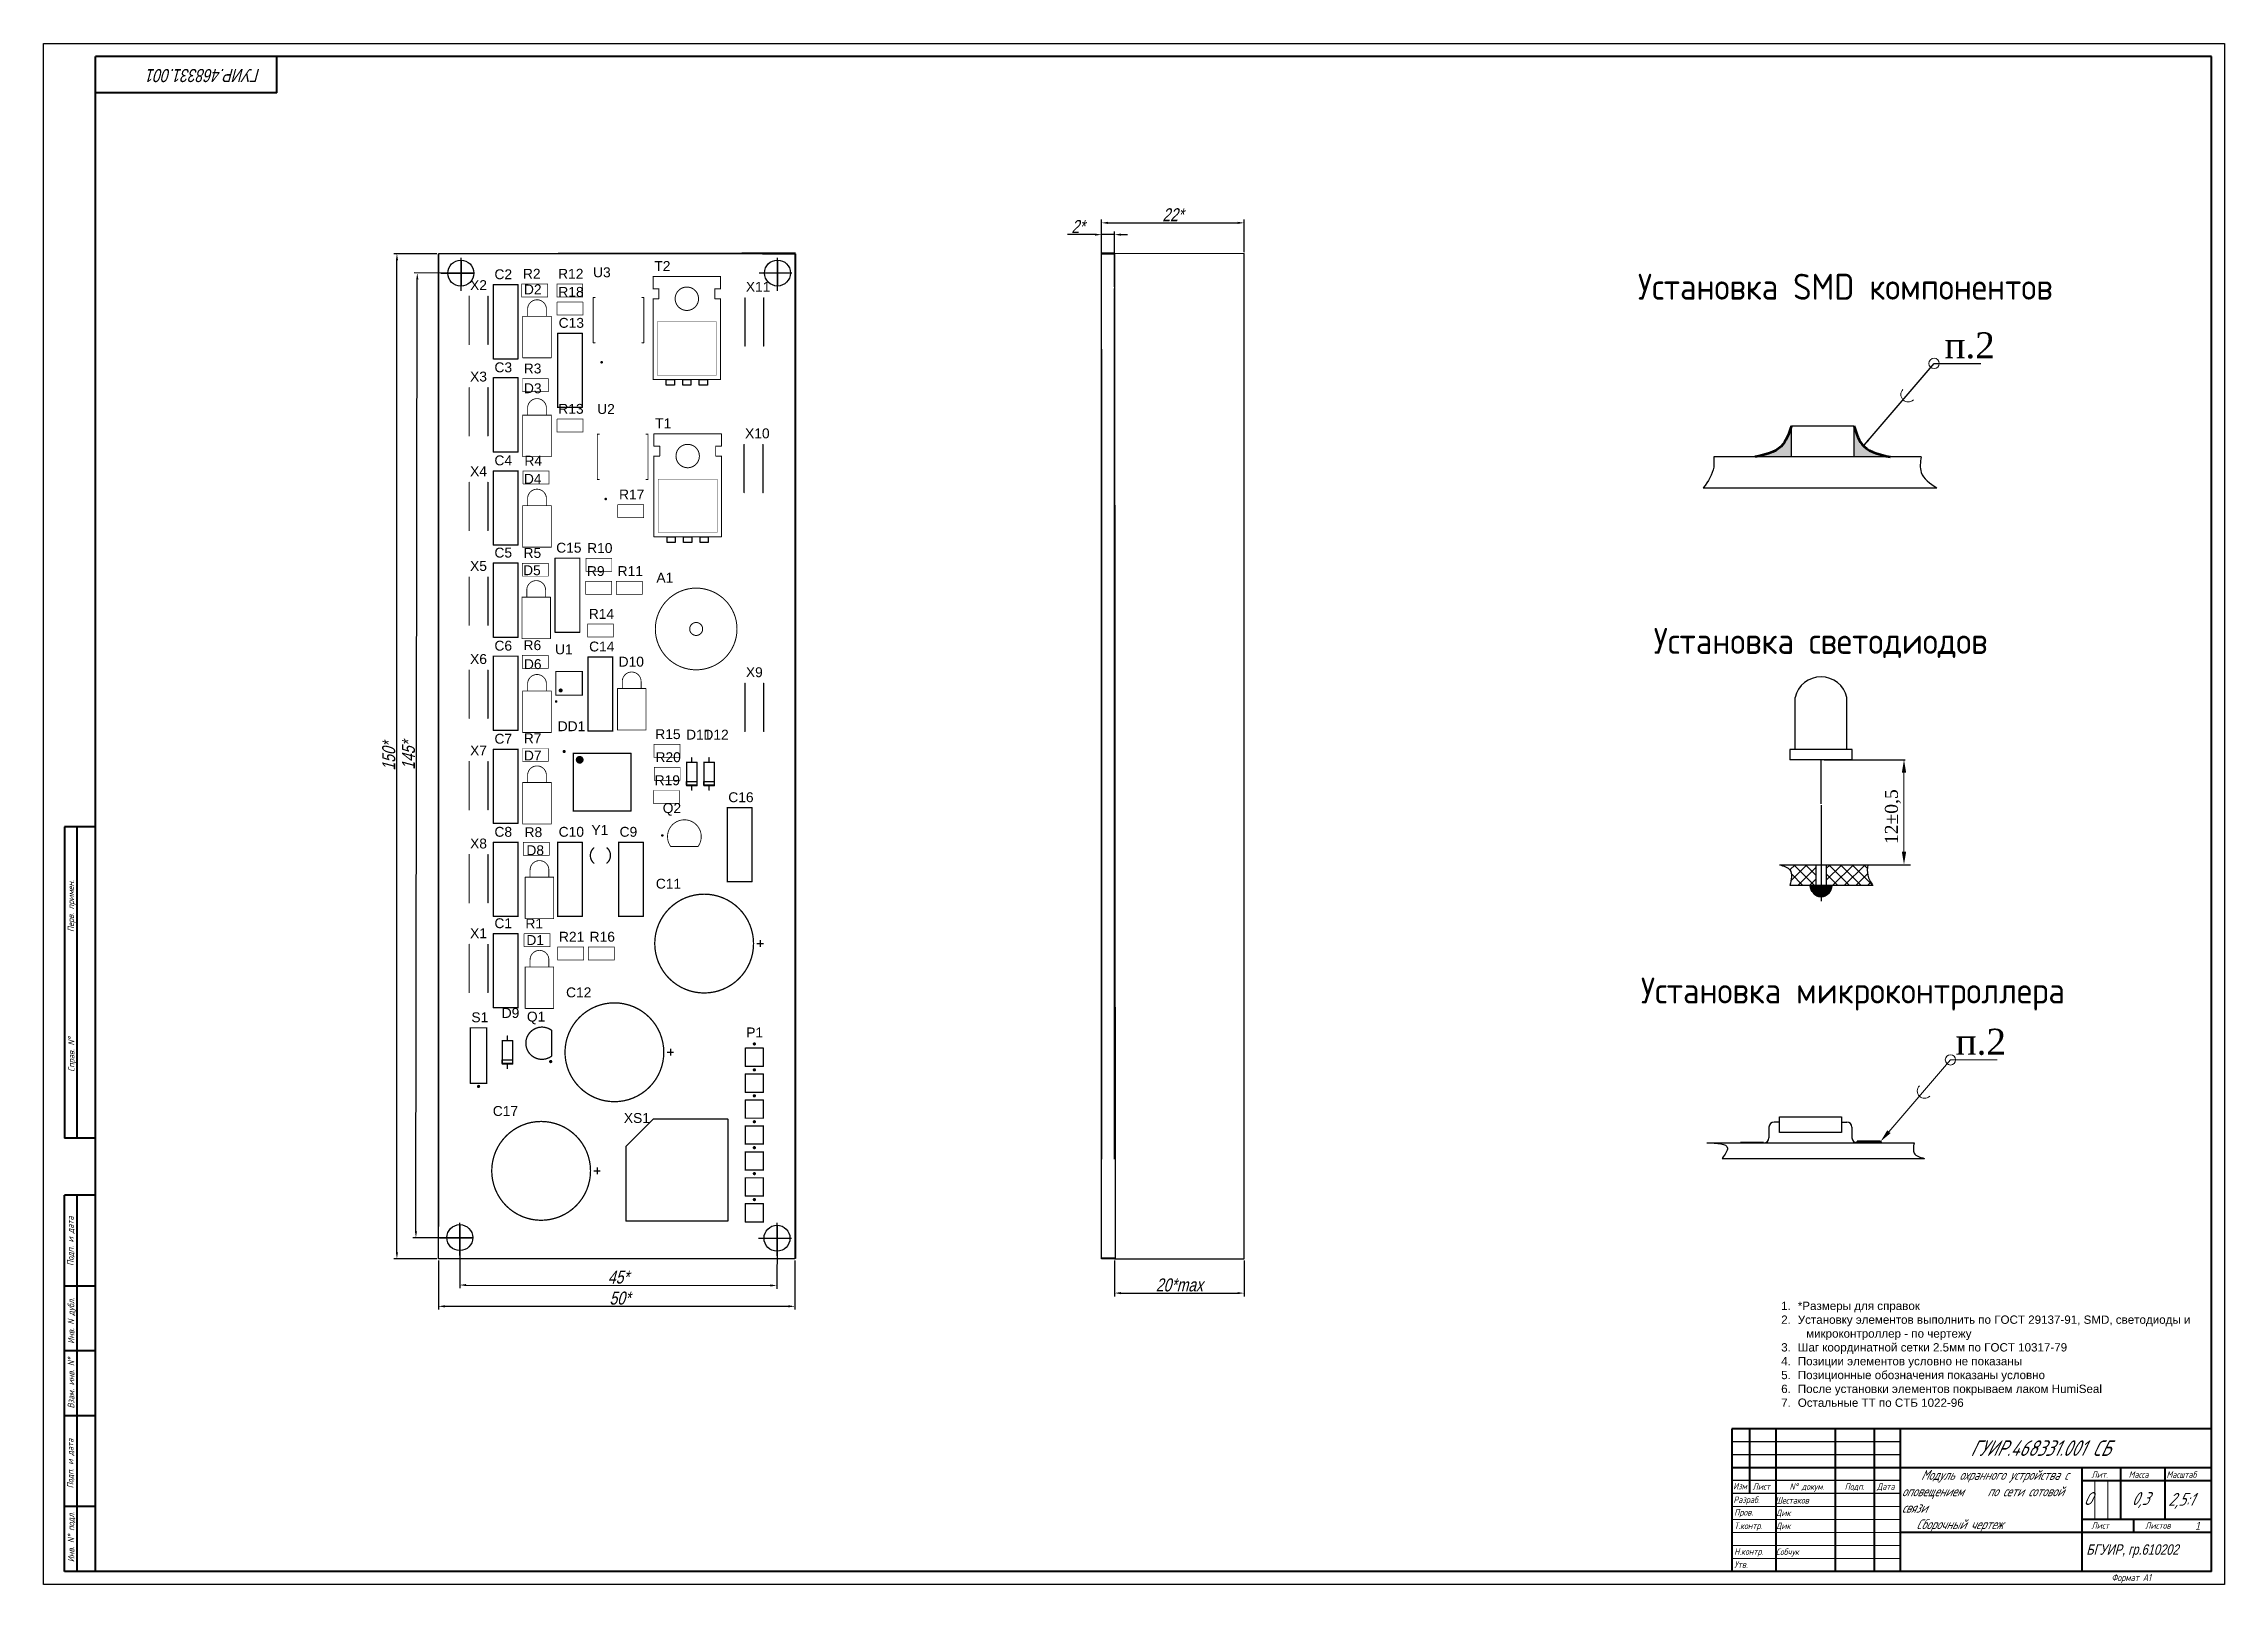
# Model space of a CAD drawing. Header units: millimetres. Extents: x 2232 to 4099, y 1467 to 2074.
# Drawn here: x 3258 to 4099, y 1467 to 2061 of the extents above; entities that cross this region are included whole.
import ezdxf

# ---------------------------------------------------------------- set-up
doc = ezdxf.new("R2010")
doc.units = ezdxf.units.MM
doc.linetypes.add('осевая2', pattern=[28.575, 19.05, -3.175, 3.175, -3.175])
doc.linetypes.add('штрихпунктирная', pattern=[25.4, 12.7, -6.35, 0, -6.35])
doc.layers.get('Defpoints').update_dxf_attribs({"color": 5})
for name, color, linetype in [('1-оси', 1, 'осевая2'), ('3-размеры', 6, 'Continuous'), ('KONTUR', 7, 'Continuous')]:
    doc.layers.add(name, color=color, linetype=linetype)
for name, color, linetype, lineweight in [('Основная', 7, 'Continuous', 40), ('основная-06', 2, 'Continuous', 60), ('текст', 7, 'Continuous', 30), ('тонкая', 7, 'Continuous', 20), ('тонкая-текст-02', 4, 'Continuous', 20)]:
    doc.layers.add(name, color=color, linetype=linetype, lineweight=lineweight)
doc.styles.add('2', font='times.ttf', dxfattribs={"width": 0.9, "height": 2.5})
doc.styles.add('3', font='times.ttf', dxfattribs={"height": 2.5})
doc.styles.add('ESKD', font='standarteskd.shx', dxfattribs={"width": 0.8, "oblique": 15})
doc.styles.get("Standard").update_dxf_attribs({"font": 'arial.ttf'})
doc.styles.add('стиль1', font='romans.shx', dxfattribs={"width": 0.75, "oblique": 15, "height": 3.5})
doc.dimstyles.new('ISO-25', dxfattribs={"dimtxt": 2.5, "dimasz": 2.5, "dimexe": 1.25, "dimexo": 0.625, "dimtad": 1, "dimtxsty": 'Standard', "dimcen": 2.5, "dimadec": 0, "dimazin": 0, "dimtfac": 1, "dimtmove": 0, "dimatfit": 3, "dimfxl": 1, "dimarcsym": 0})

msp = doc.modelspace()

# ---------------------------------------------------------------- texts
for s, p in [('T2', (3493.689, 1973.407)), ('X2', (3422.633, 1966.041)), ('C2', (3432.031, 1970.232)), ('R2', (3443.016, 1970.422)), ('D2', (3443.397, 1964.39)), ('R12', (3456.589, 1970.422)), ('U3', (3470.067, 1970.994)), ('X11', (3528.995, 1965.406)), ('R18', (3456.669, 1963.437)), ('C13', (3456.796, 1951.499)), ('X3', (3422.633, 1930.798)), ('C3', (3432.031, 1934.354)), ('R3', (3443.334, 1933.91)), ('D3', (3443.397, 1926.29)), ('R13', (3456.669, 1918.352)), ('U2', (3471.655, 1918.289)), ('T1', (3494.007, 1912.764)), ('X10', (3528.678, 1908.891)), ('C4', (3432.031, 1898.477)), ('R4', (3443.571, 1898.35)), ('X4', (3422.633, 1894.286)), ('D4', (3443.397, 1891.365)), ('R17', (3480.084, 1885.332)), ('C15', (3455.843, 1864.822)), ('R10', (3467.781, 1864.695)), ('X5', (3422.633, 1857.773)), ('C5', (3432.031, 1862.917)), ('D5', (3443.08, 1856.122)), ('R5', (3443.254, 1862.79)), ('R9', (3467.701, 1855.805)), ('R11', (3479.529, 1855.805)), ('A1', (3494.488, 1853.265)), ('R14', (3468.416, 1839.295)), ('X6', (3422.633, 1821.896)), ('C6', (3432.031, 1827.039)), ('R6', (3443.254, 1827.23)), ('U1', (3455.399, 1825.642)), ('C14', (3468.543, 1826.722)), ('D6', (3443.397, 1819.927)), ('D10', (3479.91, 1820.88)), ('X9', (3528.995, 1816.816)), ('DD1', (3456.415, 1795.988)), ('C7', (3432.031, 1791.162)), ('R7', (3443.334, 1791.352)), ('R15', (3494.054, 1792.94)), ('D11', (3505.945, 1792.749)), ('D12', (3512.612, 1792.749)), ('X7', (3422.633, 1786.653)), ('D7', (3443.397, 1784.685)), ('R20', (3494.134, 1784.05)), ('R19', (3493.816, 1775.16)), ('Q2', (3496.928, 1764.428)), ('C16', (3522.201, 1768.619)), ('C8', (3432.031, 1755.284)), ('R8', (3443.651, 1755.157)), ('C10', (3456.796, 1755.284)), ('Y1', (3469.432, 1755.983)), ('C9', (3480.291, 1755.284)), ('X8', (3422.633, 1750.776)), ('D8', (3444.35, 1748.172)), ('C11', (3494.261, 1735.282)), ('X1', (3422.633, 1716.168)), ('C1', (3432.031, 1720.042)), ('R1', (3443.969, 1719.915)), ('D1', (3444.35, 1713.565)), ('R21', (3456.906, 1714.835)), ('R16', (3468.734, 1714.835)), ('C12', (3459.653, 1693.372)), ('S1', (3423.141, 1683.783)), ('D9', (3434.825, 1685.434)), ('Q1', (3444.54, 1684.037)), ('P1', (3529.122, 1677.939)), ('C17', (3431.396, 1647.652)), ('XS1', (3481.939, 1644.961))]:
    msp.add_text(s, height=3.81).set_placement(p)
at = {"color": 0, "insert": (3341.693, 2046.24), "char_height": 5, "attachment_point": 1, "rotation": 180}
msp.add_mtext_dynamic_manual_height_columns('{\\Fstandarteskd|c204;\\Q15;\\W0.8;\\C256;ГУИР.468331.001}', width=88.79746, gutter_width=50, heights=[0], dxfattribs=at)
at = {"insert": (3918.66, 1576.045), "char_height": 3.2, "width": 178.57861, "attachment_point": 1}
msp.add_mtext('\\pi-9.6,l19.2,t16;1.^I*Размеры для справок\\P2.^IУстановку элементов выполнить по ГОСТ 29137-91, SMD, светодиоды и микроконтроллер - по чертежу\\P3.^IШаг координатной сетки 2.5мм по ГОСТ 10317-79\\P4.^IПозиции элементов условно не показаны\\P5.^IПозиционные обозначения показаны условно\\P6.^IПосле установки элементов покрываем лаком HumiSeal\\P7.^IОстальные ТТ по СТБ 1022-96', dxfattribs=at)
at = {"attachment_point": 1, "style": 'ESKD'}
for s, width, insert, char_height in [('{\\fGOST type B|b0|i1|c204|p34;ГУИР.468331.001 СБ}', 80.96674, (4001.171, 1522.581), 6), ('{\\fGOST type B|b0|i1|c204|p34;    Модуль охранного устройства с оповещением     по сети сотовой связи \\P   Сборочный чертеж}', 69.35711, (3974.762, 1511.15), 3.8), ('{\\fGOST type B|b0|i1|c204|p2;О}', 14.92518, (4044.943, 1502.644), 5), ('{\\fGOST type B|b0|i1|c204|p2;0,3}', 14.92518, (4063.387, 1502.645), 5), ('{\\fGOST type B|b0|i1|c204|p34;2,5\\fGOST type B|b0|i1|c0|p34;:\\fGOST type B|b0|i1|c204|p34;1}', 14.92518, (4077.467, 1502.34), 5)]:
    msp.add_mtext_dynamic_manual_height_columns(s, width=width, gutter_width=50, heights=[0], dxfattribs=dict(at, insert=insert, char_height=char_height))
at = {"color": 0, "insert": (4087.934, 1491.141), "char_height": 3, "attachment_point": 1, "style": 'ESKD'}
msp.add_mtext_dynamic_manual_height_columns('1', width=0.61733, gutter_width=50, heights=[0], dxfattribs=at)
at = {"layer": '1-оси', "color": 0, "insert": (4045.924, 1482.484), "char_height": 4, "attachment_point": 1, "style": 'ESKD'}
msp.add_mtext_dynamic_manual_height_columns('БГУИР, гр.610202', width=48.59535, gutter_width=50, heights=[0], dxfattribs=at)
at = {"layer": 'текст', "style": 'стиль1', "oblique": 15, "width": 0.75}
for s, p in [('Перв. примен.', (3269.922, 1718.57)), ('Справ. N%%d', (3270.077, 1664.684)), ('Подп. и дата', (3269.743, 1589.827)), ('Инв. N дубл.', (3269.988, 1559.803)), ('Взам. инв. N%%d', (3269.988, 1534.875)), ('Подп. и дата', (3269.693, 1504.091)), ('Инв. N%%d подл.', (3269.988, 1475.624))]:
    msp.add_text(s, height=2.5, rotation=90, dxfattribs=at).set_placement(p)
for s, height, p in [('Изм', 2.5, (3909.714, 1503.669)), ('Лист', 2.5, (3917.19, 1503.519)), ('N%%d докум. ', 2.5, (3931.474, 1503.519)), ('Подп.', 2.5, (3952.726, 1503.519)), ('Дата', 2.5, (3965.178, 1503.519)), ('Лит.', 2.5, (4047.887, 1508.122)), ('Масса', 2.5, (4062.262, 1508.122)), ('Масштаб', 2.5, (4076.854, 1508.122)), ('Разраб.', 2.5, (3909.831, 1498.418)), ('Шестаков', 2.5, (3925.961, 1498.206)), ('Пров.', 2.5, (3910.132, 1493.586)), ('Т.контр.', 2.5, (3910.132, 1488.391)), ('Дик', 2.5, (3926.262, 1493.374)), ('Дик', 2.5, (3926.262, 1488.374)), ('Лист', 2.5, (4047.887, 1488.508)), ('Листов', 2.5, (4068.612, 1488.508)), ('Н.контр.', 2.5, (3910.132, 1478.469)), ('Собчук', 2.5, (3926.262, 1478.374)), ('Утв.', 2.5, (3910.132, 1473.449)), ('Формат А1', 2.75, (4055.633, 1468.307))]:
    msp.add_text(s, height=height, dxfattribs=at).set_placement(p)
at = {"layer": 'тонкая-текст-02', "color": 0, "char_height": 10, "attachment_point": 1}
for s, insert, width, style in [('{\\fISOCPEUR|b0|i0|c204|p34;Установка \\fISOCPEUR|b0|i0|c0|p34;SMD \\fISOCPEUR|b0|i0|c204|p34;компонентов}', (3872.992, 1972.333), 170.82616, '2'), ('{\\fTimes New Roman|b0|i0|c204|p18;п.2}', (3991.224, 1949.762), 22, '3'), ('{\\fISOCPEUR|b0|i0|c204|p34;Установка светодиодов}', (3879.081, 1835.784), 140, '2'), ('{\\fISOCPEUR|b0|i0|c204|p34;Установка микроконтроллера}', (3874.147, 1701), 171.65805, '2'), ('{\\fTimes New Roman|b0|i0|c204|p18;п.2}', (3995.539, 1681.269), 22, '3')]:
    msp.add_mtext(s, dxfattribs=dict(at, insert=insert, width=width, style=style))
at = {"layer": 'тонкая-текст-02', "color": 0, "insert": (3971.349, 1763.023), "char_height": 5, "attachment_point": 5, "rotation": 90}
msp.add_mtext('{\\fTimes New Roman|b0|i0|c204|p18;12\\fTimes New Roman|b0|i0|c0|p18;±\\fTimes New Roman|b0|i0|c204|p18;0,5}', dxfattribs=at)

# ---------------------------------------------------------------- blocks, each defined once
blk = doc.blocks.new('*D15')
at = {"layer": '3-размеры', "color": 0, "lineweight": -2, "transparency": 16777216}
for p, q in [((3663.64, 1987.42), (3653.02, 1987.42)), ((3666.14, 1967.25), (3666.14, 1988.67)), ((3671.14, 1987.42), (3666.14, 1987.42)), ((3671.14, 1967.25), (3671.14, 1988.67)), ((3673.64, 1987.42), (3676.14, 1987.42))]:
    blk.add_line(p, q, dxfattribs=at)
at = {"layer": '3-размеры', "color": 0, "transparency": 16777216}
for points in [[(3663.64, 1987.84), (3663.64, 1987.01), (3666.14, 1987.42)], [(3673.64, 1987.84), (3673.64, 1987.01), (3671.14, 1987.42)]]:
    blk.add_solid(points, dxfattribs=at)
at = {"layer": 'Defpoints', "color": 0, "transparency": 16777216}
for p in [(3666.14, 1987.42), (3666.14, 1966.63), (3671.14, 1966.63)]:
    blk.add_point(p, dxfattribs=at)
at = {"layer": '3-размеры', "color": 0, "lineweight": 30, "transparency": 16777216, "insert": (3657.08, 1990.55), "char_height": 5, "attachment_point": 5, "style": 'ESKD'}
blk.add_mtext('2*', dxfattribs=at)
blk = doc.blocks.new('*D16')
at = {"layer": '3-размеры', "color": 0, "lineweight": -2, "transparency": 16777216}
for p, q in [((3671.14, 1591.97), (3671.14, 1578.1)), ((3721.14, 1591.97), (3721.14, 1578.1)), ((3673.64, 1579.35), (3718.64, 1579.35))]:
    blk.add_line(p, q, dxfattribs=at)
at = {"layer": '3-размеры', "color": 0, "transparency": 16777216}
for points in [[(3673.64, 1579.76), (3673.64, 1578.93), (3671.14, 1579.35)], [(3718.64, 1579.76), (3718.64, 1578.93), (3721.14, 1579.35)]]:
    blk.add_solid(points, dxfattribs=at)
at = {"layer": 'Defpoints', "color": 0, "transparency": 16777216}
for p in [(3671.14, 1592.6), (3721.14, 1592.6), (3721.14, 1579.35)]:
    blk.add_point(p, dxfattribs=at)
at = {"layer": '3-размеры', "color": 0, "lineweight": 30, "transparency": 16777216, "insert": (3696.14, 1582.47), "char_height": 5, "width": 3.75, "attachment_point": 5, "style": 'ESKD'}
blk.add_mtext('20*max', dxfattribs=at)
blk = doc.blocks.new('*D17')
at = {"layer": '3-размеры', "color": 0, "lineweight": -2, "transparency": 16777216}
for p, q in [((3666.14, 1980.69), (3666.14, 1993.21)), ((3721.14, 1980.72), (3721.14, 1993.21)), ((3668.64, 1991.96), (3718.64, 1991.96))]:
    blk.add_line(p, q, dxfattribs=at)
at = {"layer": '3-размеры', "color": 0, "transparency": 16777216}
for points in [[(3668.64, 1992.38), (3668.64, 1991.54), (3666.14, 1991.96)], [(3718.64, 1992.38), (3718.64, 1991.54), (3721.14, 1991.96)]]:
    blk.add_solid(points, dxfattribs=at)
at = {"layer": 'Defpoints', "color": 0, "transparency": 16777216}
for p in [(3721.14, 1991.96), (3666.14, 1980.07), (3721.14, 1980.1)]:
    blk.add_point(p, dxfattribs=at)
at = {"layer": '3-размеры', "color": 0, "lineweight": 30, "transparency": 16777216, "insert": (3693.64, 1995.09), "char_height": 5, "width": 4.1667, "attachment_point": 5, "style": 'ESKD'}
blk.add_mtext('22*', dxfattribs=at)
blk = doc.blocks.new('*D18')
at = {"layer": '3-размеры', "color": 0, "lineweight": -2, "transparency": 16777216}
for p, q in [((3418.65, 1600.04), (3418.62, 1581.21)), ((3541, 1599.86), (3540.97, 1581.04)), ((3421.12, 1582.46), (3538.47, 1582.29))]:
    blk.add_line(p, q, dxfattribs=at)
at = {"layer": '3-размеры', "color": 0, "transparency": 16777216}
for points in [[(3421.12, 1582.88), (3421.12, 1582.04), (3418.62, 1582.46)], [(3538.47, 1582.71), (3538.47, 1581.88), (3540.97, 1582.29)]]:
    blk.add_solid(points, dxfattribs=at)
at = {"layer": 'Defpoints', "color": 0, "transparency": 16777216}
for p in [(3418.65, 1600.66), (3541, 1600.49), (3540.97, 1582.29)]:
    blk.add_point(p, dxfattribs=at)
at = {"layer": '3-размеры', "color": 0, "lineweight": 30, "transparency": 16777216, "insert": (3479.8, 1585.5), "char_height": 5, "attachment_point": 5, "rotation": 359.91983, "style": 'ESKD'}
blk.add_mtext('45*', dxfattribs=at)
blk = doc.blocks.new('*D19')
at = {"layer": '3-размеры', "color": 0, "lineweight": -2, "transparency": 16777216}
for p, q in [((3410.41, 1591.94), (3410.41, 1573)), ((3547.91, 1591.94), (3547.91, 1573)), ((3412.91, 1574.25), (3545.41, 1574.25))]:
    blk.add_line(p, q, dxfattribs=at)
at = {"layer": '3-размеры', "color": 0, "transparency": 16777216}
for points in [[(3412.91, 1574.67), (3412.91, 1573.84), (3410.41, 1574.25)], [(3545.41, 1574.67), (3545.41, 1573.84), (3547.91, 1574.25)]]:
    blk.add_solid(points, dxfattribs=at)
at = {"layer": 'Defpoints', "color": 0, "transparency": 16777216}
for p in [(3410.41, 1592.57), (3547.91, 1592.57), (3547.91, 1574.25)]:
    blk.add_point(p, dxfattribs=at)
at = {"layer": '3-размеры', "color": 0, "lineweight": 30, "transparency": 16777216, "insert": (3480.41, 1577.38), "char_height": 5, "attachment_point": 5, "style": 'ESKD'}
blk.add_mtext('50*', dxfattribs=at)
blk = doc.blocks.new('*D20')
at = {"layer": '3-размеры', "color": 0, "lineweight": -2, "transparency": 16777216}
for p, q in [((3418.55, 1972.6), (3401.03, 1972.63)), ((3401.76, 1603.18), (3402.28, 1970.12)), ((3418.02, 1600.66), (3400.5, 1600.69))]:
    blk.add_line(p, q, dxfattribs=at)
at = {"layer": '3-размеры', "color": 0, "transparency": 16777216}
for points in [[(3401.86, 1970.13), (3402.69, 1970.12), (3402.28, 1972.62)], [(3401.34, 1603.18), (3402.17, 1603.18), (3401.75, 1600.68)]]:
    blk.add_solid(points, dxfattribs=at)
at = {"layer": 'Defpoints', "color": 0, "transparency": 16777216}
for p in [(3402.28, 1972.62), (3419.17, 1972.6), (3418.65, 1600.66)]:
    blk.add_point(p, dxfattribs=at)
at = {"layer": '3-размеры', "color": 0, "lineweight": 30, "transparency": 16777216, "insert": (3398.89, 1786.66), "char_height": 5, "attachment_point": 5, "rotation": 89.91898, "style": 'ESKD'}
blk.add_mtext('145*', dxfattribs=at)
blk = doc.blocks.new('*D21')
at = {"layer": '3-размеры', "color": 0, "lineweight": -2, "transparency": 16777216}
for p, q in [((3409.78, 1980.07), (3393.17, 1980.07)), ((3394.42, 1595.07), (3394.42, 1977.57)), ((3409.78, 1592.57), (3393.17, 1592.57))]:
    blk.add_line(p, q, dxfattribs=at)
at = {"layer": '3-размеры', "color": 0, "transparency": 16777216}
for points in [[(3394.01, 1977.57), (3394.84, 1977.57), (3394.42, 1980.07)], [(3394.01, 1595.07), (3394.84, 1595.07), (3394.42, 1592.57)]]:
    blk.add_solid(points, dxfattribs=at)
at = {"layer": 'Defpoints', "color": 0, "transparency": 16777216}
for p in [(3394.42, 1980.07), (3410.41, 1980.07), (3410.41, 1592.57)]:
    blk.add_point(p, dxfattribs=at)
at = {"layer": '3-размеры', "color": 0, "lineweight": 30, "transparency": 16777216, "insert": (3391.3, 1786.32), "char_height": 5, "attachment_point": 5, "rotation": 90, "style": 'ESKD'}
blk.add_mtext('150*', dxfattribs=at)

# ---------------------------------------------------------------- dimensions: what is measured, and where the dimension line sits
at = {"layer": '3-размеры', "lineweight": 30}
for base, p1, p2, text, picture, middle in [((3666.137, 1987.422), (3671.137, 1966.626), (3666.137, 1966.626), '2*', '*D15', (3657.08, 1990.547)), ((3721.137, 1991.96), (3666.137, 1980.069), (3721.137, 1980.096), '22*', '*D17', (3693.637, 1995.085)), ((3721.137, 1579.347), (3671.137, 1592.596), (3721.137, 1592.596), '20*max', '*D16', (3696.137, 1582.472))]:
    dim = msp.add_linear_dim(base=base, p1=p1, p2=p2, text=text, dimstyle='ISO-25', override={"dimtxt": 5, "dimtxsty": 'ESKD'}, dxfattribs=at)
    dim.commit()
    dim.dimension.update_dxf_attribs({"geometry": picture, "text_midpoint": middle})
dim = msp.add_linear_dim(base=(3394.423, 1980.069), p1=(3410.409, 1592.569), p2=(3410.409, 1980.069), angle=90, text='150*', dimstyle='ISO-25', override={"dimtxt": 5, "dimtxsty": 'ESKD'}, dxfattribs=at)
dim.commit()
dim.dimension.update_dxf_attribs({"geometry": '*D21', "text_midpoint": (3391.298, 1786.319)})
for p2, distance, text, picture, middle in [((3419.175, 1972.601), 16.894, '145*', '*D20', (3398.893, 1786.659)), ((3540.998, 1600.489), -18.198, '45*', '*D18', (3479.803, 1585.501))]:
    dim = msp.add_aligned_dim(p1=(3418.649, 1600.661), p2=p2, distance=distance, text=text, dimstyle='ISO-25', override={"dimtxt": 5, "dimtxsty": 'ESKD'}, dxfattribs=at)
    dim.commit()
    dim.dimension.update_dxf_attribs({"geometry": picture, "text_midpoint": middle})
dim = msp.add_linear_dim(base=(3547.909, 1574.254), p1=(3410.409, 1592.569), p2=(3547.909, 1592.569), text='50*', dimstyle='ISO-25', override={"dimtxt": 5, "dimtxsty": 'ESKD'}, dxfattribs=at)
dim.commit()
dim.dimension.update_dxf_attribs({"geometry": '*D19', "text_midpoint": (3480.41, 1574.254), "dimtype": 160})

# ---------------------------------------------------------------- hatches: boundary and pattern name
at = {"layer": 'основная-06'}
h = msp.add_hatch(color=0, dxfattribs=at)
edge = h.paths.add_edge_path()
edge.add_spline(control_points=[(3932.224, 1913.762), (3931.216, 1910.742), (3928.995, 1904.084), (3922.029, 1902.583), (3918.224, 1901.762)], knot_values=[0, 0, 0, 0, 4.472136, 9.8573008, 9.8573008, 9.8573008, 9.8573008], degree=3, periodic=0)
edge.add_line((3918.224, 1901.762), (3932.224, 1901.762))
edge.add_line((3932.224, 1901.762), (3932.224, 1913.762))
edge = h.paths.add_edge_path()
edge.add_spline(control_points=[(3970.224, 1901.762), (3966.419, 1902.583), (3959.453, 1904.084), (3957.232, 1910.742), (3956.224, 1913.762)], knot_values=[0, 0, 0, 0, 5.3851648, 9.8573008, 9.8573008, 9.8573008, 9.8573008], degree=3, periodic=0)
edge.add_line((3956.224, 1913.762), (3956.224, 1901.762))
edge.add_line((3956.224, 1901.762), (3970.224, 1901.762))
at = {"layer": 'основная-06', "lineweight": 30}
h = msp.add_hatch(dxfattribs=at)
h.set_pattern_fill('ANSI37', color=0, style=0)
h.set_pattern_definition([(45, (2579.614, 830.4897), (-2.245064, 2.245064), []), (135, (2579.614, 830.4897), (-2.245064, -2.245064), [])])
edge = h.paths.add_edge_path()
edge.add_spline(control_points=[(3927.614, 1744.49), (3929.232, 1743.999), (3933.021, 1742.85), (3932.126, 1738.806), (3931.614, 1736.49)], knot_values=[0, 0, 0, 0, 4.472136, 10.472136, 10.472136, 10.472136, 10.472136], degree=3, periodic=0)
edge.add_line((3931.614, 1736.49), (3941.614, 1736.49))
edge.add_line((3941.614, 1736.49), (3941.614, 1744.49))
edge.add_line((3941.614, 1744.49), (3927.614, 1744.49))
edge = h.paths.add_edge_path()
edge.add_spline(control_points=[(3963.614, 1736.49), (3962.771, 1737.782), (3961.175, 1740.229), (3961.473, 1743.123), (3961.614, 1744.49)], knot_values=[0, 0, 0, 0, 4.472136, 8.472136, 8.472136, 8.472136, 8.472136], degree=3, periodic=0)
edge.add_line((3961.614, 1744.49), (3945.614, 1744.49))
edge.add_line((3945.614, 1744.49), (3945.614, 1736.49))
edge.add_line((3945.614, 1736.49), (3963.614, 1736.49))
at = {"layer": 'основная-06'}
for points in [[(3947.614, 1736.49), (3939.614, 1736.49, 1)], [(3921.539, 1637.769), (3912.539, 1637.769), (3912.539, 1637.269), (3921.539, 1637.269)], [(3966.539, 1637.769), (3957.539, 1637.769), (3957.539, 1637.269), (3966.539, 1637.269)]]:
    msp.add_hatch(color=0, dxfattribs=at).paths.add_polyline_path(points)

# ---------------------------------------------------------------- linework, layer by layer
for p, q in [((3410.409, 1980.069), (3410.409, 1605.069)), ((3535.409, 1980.069), (3410.409, 1980.069)), ((3535.409, 1980.069), (3547.909, 1980.069)), ((3547.909, 1980.069), (3547.909, 1592.569)), ((3498.293, 1929.369), (3498.293, 1931.592)), ((3498.293, 1931.592), (3501.468, 1931.592)), ((3501.468, 1929.369), (3498.293, 1929.369)), ((3501.468, 1931.592), (3501.468, 1929.369)), ((3504.643, 1929.369), (3504.643, 1931.592)), ((3504.643, 1931.592), (3507.818, 1931.592)), ((3507.818, 1929.369), (3504.643, 1929.369)), ((3507.818, 1931.592), (3507.818, 1929.369)), ((3510.993, 1929.369), (3510.993, 1931.592)), ((3510.993, 1931.592), (3514.168, 1931.592)), ((3514.168, 1929.369), (3510.993, 1929.369)), ((3514.168, 1931.592), (3514.168, 1929.369)), ((3498.61, 1868.727), (3498.61, 1870.949)), ((3498.61, 1870.949), (3501.785, 1870.949)), ((3501.785, 1868.727), (3498.61, 1868.727)), ((3501.785, 1870.949), (3501.785, 1868.727)), ((3504.96, 1868.727), (3504.96, 1870.949)), ((3504.96, 1870.949), (3508.135, 1870.949)), ((3508.135, 1868.727), (3504.96, 1868.727)), ((3508.135, 1870.949), (3508.135, 1868.727)), ((3511.31, 1868.727), (3511.31, 1870.949)), ((3511.31, 1870.949), (3514.485, 1870.949)), ((3514.485, 1868.727), (3511.31, 1868.727)), ((3514.485, 1870.949), (3514.485, 1868.727)), ((3506.135, 1775.129), (3506.135, 1776.634)), ((3506.135, 1776.634), (3510.138, 1776.634)), ((3510.138, 1775.129), (3506.135, 1775.129)), ((3510.138, 1776.634), (3510.138, 1775.129)), ((3512.803, 1775.129), (3512.803, 1776.634)), ((3512.803, 1776.634), (3516.805, 1776.634)), ((3516.805, 1775.129), (3512.803, 1775.129)), ((3516.805, 1776.634), (3516.805, 1775.129)), ((3533.228, 1714.137), (3535.727, 1714.137)), ((3534.477, 1715.386), (3534.477, 1712.887)), ((3435.015, 1667.814), (3435.015, 1669.319)), ((3435.015, 1669.319), (3439.018, 1669.319)), ((3439.018, 1667.814), (3435.015, 1667.814)), ((3439.018, 1669.319), (3439.018, 1667.814)), ((3498.62, 1672.227), (3501.119, 1672.227)), ((3499.87, 1673.476), (3499.87, 1670.977)), ((3470.363, 1626.507), (3472.862, 1626.507)), ((3471.612, 1627.756), (3471.612, 1625.257)), ((3410.409, 1592.569), (3410.409, 1605.069)), ((3547.909, 1592.569), (3410.409, 1592.569)), ((3671.137, 1592.596), (3666.137, 1592.596)), ((3974.169, 1522.057), (3909.169, 1522.057)), ((3974.169, 1517.057), (3909.169, 1517.057)), ((3974.169, 1507.057), (3909.169, 1507.057)), ((3974.169, 1502.057), (3909.169, 1502.057)), ((4044.169, 1472.057), (4044.169, 1472.057))]:
    msp.add_line(p, q)
at = {"linetype": 'штрихпунктирная'}
for p, q in [((3419.175, 1965.735), (3419.175, 1979.658)), ((3541.138, 1965.743), (3541.138, 1979.666)), ((3411.346, 1972.601), (3425.572, 1972.601)), ((3534.069, 1972.717), (3548.295, 1972.717)), ((3418.649, 1593.794), (3418.649, 1607.717)), ((3541.014, 1593.695), (3541.014, 1607.618)), ((3410.82, 1600.661), (3425.046, 1600.661)), ((3533.901, 1600.561), (3548.127, 1600.561))]:
    msp.add_line(p, q, dxfattribs=at)
at = {"color": 0}
for p, q in [((3419.175, 1977.563), (3419.175, 1967.565)), ((3541.138, 1977.61), (3541.138, 1967.61)), ((3666.137, 1592.596), (3666.137, 1980.069)), ((3666.137, 1980.069), (3671.137, 1980.069)), ((3671.137, 1980.069), (3671.387, 1592.846)), ((3424.067, 1972.601), (3414.067, 1972.608)), ((3536.185, 1972.717), (3546.183, 1972.717)), ((3423.659, 1600.661), (3413.66, 1600.668)), ((3418.649, 1605.738), (3418.642, 1595.738)), ((3535.999, 1600.561), (3545.998, 1600.561)), ((3541.014, 1605.489), (3541.014, 1595.489))]:
    msp.add_line(p, q, dxfattribs=at)
at = {"lineweight": 30}
for p, q in [((3666.137, 1966.626), (3666.137, 1980.069)), ((3666.137, 1980.069), (3671.137, 1980.069)), ((3721.137, 1980.096), (3671.137, 1980.069)), ((3671.137, 1980.069), (3671.137, 1966.626)), ((3721.137, 1592.596), (3721.137, 1980.096)), ((3666.137, 1943.269), (3666.137, 1966.626)), ((3671.137, 1943.269), (3671.137, 1966.626)), ((3666.137, 1943.269), (3666.137, 1631.044)), ((3671.137, 1631.044), (3671.137, 1943.269)), ((3671.137, 1592.596), (3721.137, 1592.596))]:
    msp.add_line(p, q, dxfattribs=at)
for points, const_width in [([(3548.159, 1980.319), (3410.409, 1980.069)], 0.5), ([(3410.409, 1592.569), (3410.409, 1980.069)], 0.5), ([(3548.159, 1592.569), (3548.159, 1980.069)], 0.5), ([(3666.387, 1980.319), (3671.387, 1980.319)], 0.5), ([(3431.618, 1968.104), (3441.143, 1968.104)], 0.5), ([(3431.618, 1939.529), (3431.618, 1968.104)], 0.5), ([(3441.143, 1939.529), (3441.143, 1968.104)], 0.5), ([(3442.533, 1963.382), (3442.533, 1968.382)], 0.25), ([(3442.533, 1968.382), (3452.533, 1968.382)], 0.25), ([(3452.533, 1963.382), (3452.533, 1968.382)], 0.25), ([(3456.105, 1963.382), (3456.105, 1968.382)], 0.25), ([(3456.105, 1968.382), (3466.105, 1968.382)], 0.25), ([(3466.105, 1963.382), (3466.105, 1968.382)], 0.25), ([(3493.213, 1971.279), (3519.248, 1971.279)], 0.381), ([(3493.213, 1966.517), (3493.213, 1971.279)], 0.381), ([(3519.248, 1966.517), (3519.248, 1971.279)], 0.381), ([(3422.278, 1945.129), (3422.278, 1963.629)], 0.5), ([(3422.278, 1959.629), (3422.518, 1959.629)], 0.025), ([(3422.518, 1959.629), (3422.518, 1963.629)], 0.025), ([(3429.288, 1959.629), (3429.288, 1963.629)], 0.025), ([(3429.288, 1959.629), (3429.528, 1959.629)], 0.025), ([(3429.528, 1945.129), (3429.528, 1963.629)], 0.5), ([(3442.533, 1963.382), (3452.533, 1963.382)], 0.25), ([(3456.105, 1963.382), (3466.105, 1963.382)], 0.25), ([(3456.185, 1956.397), (3456.185, 1961.397)], 0.25), ([(3456.185, 1961.397), (3466.185, 1961.397)], 0.25), ([(3466.185, 1956.397), (3466.185, 1961.397)], 0.25), ([(3470.128, 1945.702), (3470.128, 1963.202)], 0.318), ([(3470.128, 1963.202), (3470.878, 1963.202)], 0.318), ([(3488.878, 1963.202), (3489.628, 1963.202)], 0.318), ([(3489.628, 1945.702), (3489.628, 1963.202)], 0.318), ([(3493.213, 1966.517), (3495.435, 1966.517)], 0.381), ([(3493.213, 1931.592), (3493.213, 1962.707)], 0.381), ([(3493.213, 1962.707), (3495.435, 1962.707)], 0.381), ([(3495.435, 1962.707), (3495.435, 1966.517)], 0.381), ([(3517.025, 1962.707), (3517.025, 1966.517)], 0.381), ([(3517.025, 1966.517), (3519.248, 1966.517)], 0.381), ([(3517.025, 1962.707), (3519.248, 1962.707)], 0.381), ([(3519.248, 1931.592), (3519.248, 1962.707)], 0.381), ([(3528.641, 1944.494), (3528.641, 1962.994)], 0.5), ([(3528.881, 1958.994), (3528.881, 1962.994)], 0.025), ([(3535.65, 1958.994), (3535.65, 1962.994)], 0.025), ([(3535.89, 1944.494), (3535.89, 1962.994)], 0.5), ([(3442.945, 1939.927), (3442.945, 1955.927)], 0.318), ([(3442.945, 1955.927), (3453.945, 1955.927)], 0.318), ([(3444.821, 1955.927), (3444.821, 1958.677)], 0.318), ([(3452.07, 1955.927), (3452.07, 1958.677)], 0.318), ([(3453.945, 1939.927), (3453.945, 1955.927)], 0.318), ([(3456.185, 1956.397), (3466.185, 1956.397)], 0.25), ([(3494.8, 1953.817), (3517.66, 1953.817)], 0.127), ([(3494.8, 1933.179), (3494.8, 1953.817)], 0.127), ([(3517.66, 1933.179), (3517.66, 1953.817)], 0.127), ([(3528.641, 1958.994), (3528.881, 1958.994)], 0.025), ([(3535.65, 1958.994), (3535.89, 1958.994)], 0.025), ([(3456.383, 1949.372), (3465.908, 1949.372)], 0.5), ([(3456.383, 1920.797), (3456.383, 1949.372)], 0.5), ([(3465.908, 1920.797), (3465.908, 1949.372)], 0.5), ([(3470.128, 1945.702), (3470.878, 1945.702)], 0.318), ([(3488.878, 1945.702), (3489.628, 1945.702)], 0.318), ([(3431.618, 1939.529), (3441.143, 1939.529)], 0.5), ([(3442.945, 1939.927), (3453.945, 1939.927)], 0.318), ([(3422.278, 1909.887), (3422.278, 1928.387)], 0.5), ([(3422.518, 1924.387), (3422.518, 1928.387)], 0.025), ([(3429.288, 1924.387), (3429.288, 1928.387)], 0.025), ([(3429.528, 1909.887), (3429.528, 1928.387)], 0.5), ([(3431.618, 1932.227), (3441.143, 1932.227)], 0.5), ([(3431.618, 1903.652), (3431.618, 1932.227)], 0.5), ([(3441.143, 1903.652), (3441.143, 1932.227)], 0.5), ([(3442.85, 1926.869), (3442.85, 1931.869)], 0.25), ([(3442.85, 1931.869), (3452.85, 1931.869)], 0.25), ([(3442.85, 1926.869), (3452.85, 1926.869)], 0.25), ([(3452.85, 1926.869), (3452.85, 1931.869)], 0.25), ([(3493.213, 1931.592), (3519.248, 1931.592)], 0.381), ([(3494.8, 1933.179), (3517.66, 1933.179)], 0.127), ([(3422.278, 1924.387), (3422.518, 1924.387)], 0.025), ([(3429.288, 1924.387), (3429.528, 1924.387)], 0.025), ([(3442.945, 1901.827), (3442.945, 1917.827)], 0.318), ([(3442.945, 1917.827), (3453.945, 1917.827)], 0.318), ([(3444.821, 1917.827), (3444.821, 1920.577)], 0.318), ([(3452.07, 1917.827), (3452.07, 1920.577)], 0.318), ([(3453.945, 1901.827), (3453.945, 1917.827)], 0.318), ([(3456.383, 1920.797), (3465.908, 1920.797)], 0.5), ([(3456.185, 1911.312), (3456.185, 1916.312)], 0.25), ([(3456.185, 1916.312), (3466.185, 1916.312)], 0.25), ([(3456.185, 1911.312), (3466.185, 1911.312)], 0.25), ([(3466.185, 1911.312), (3466.185, 1916.312)], 0.25), ([(3471.715, 1892.997), (3471.715, 1910.497)], 0.318), ([(3471.715, 1910.497), (3472.466, 1910.497)], 0.318), ([(3490.465, 1910.497), (3491.216, 1910.497)], 0.318), ([(3491.216, 1892.997), (3491.216, 1910.497)], 0.318), ([(3493.53, 1910.637), (3519.565, 1910.637)], 0.381), ([(3493.53, 1905.874), (3493.53, 1910.637)], 0.381), ([(3519.565, 1905.874), (3519.565, 1910.637)], 0.381), ([(3431.618, 1903.652), (3441.143, 1903.652)], 0.5), ([(3442.945, 1901.827), (3453.945, 1901.827)], 0.318), ([(3493.53, 1905.874), (3495.753, 1905.874)], 0.381), ([(3493.53, 1870.949), (3493.53, 1902.064)], 0.381), ([(3493.53, 1902.064), (3495.753, 1902.064)], 0.381), ([(3495.753, 1902.064), (3495.753, 1905.874)], 0.381), ([(3517.343, 1902.064), (3517.343, 1905.874)], 0.381), ([(3517.343, 1905.874), (3519.565, 1905.874)], 0.381), ([(3517.343, 1902.064), (3519.565, 1902.064)], 0.381), ([(3519.565, 1870.949), (3519.565, 1902.064)], 0.381), ([(3528.323, 1887.979), (3528.323, 1906.479)], 0.5), ([(3528.323, 1902.479), (3528.563, 1902.479)], 0.025), ([(3528.563, 1902.479), (3528.563, 1906.479)], 0.025), ([(3535.333, 1902.479), (3535.333, 1906.479)], 0.025), ([(3535.333, 1902.479), (3535.573, 1902.479)], 0.025), ([(3535.573, 1887.979), (3535.573, 1906.479)], 0.5), ([(3431.618, 1896.349), (3441.143, 1896.349)], 0.5), ([(3431.618, 1867.774), (3431.618, 1896.349)], 0.5), ([(3441.143, 1867.774), (3441.143, 1896.349)], 0.5), ([(3443.088, 1891.309), (3443.088, 1896.309)], 0.25), ([(3443.088, 1896.309), (3453.088, 1896.309)], 0.25), ([(3453.088, 1891.309), (3453.088, 1896.309)], 0.25), ([(3471.715, 1892.997), (3472.466, 1892.997)], 0.318), ([(3490.465, 1892.997), (3491.216, 1892.997)], 0.318), ([(3495.118, 1893.174), (3517.978, 1893.174)], 0.127), ([(3495.118, 1872.537), (3495.118, 1893.174)], 0.127), ([(3517.978, 1872.537), (3517.978, 1893.174)], 0.127), ([(3422.278, 1873.374), (3422.278, 1891.874)], 0.5), ([(3422.278, 1887.874), (3422.518, 1887.874)], 0.025), ([(3422.518, 1887.874), (3422.518, 1891.874)], 0.025), ([(3429.288, 1887.874), (3429.288, 1891.874)], 0.025), ([(3429.288, 1887.874), (3429.528, 1887.874)], 0.025), ([(3429.528, 1873.374), (3429.528, 1891.874)], 0.5), ([(3443.088, 1891.309), (3453.088, 1891.309)], 0.25), ([(3444.821, 1882.902), (3444.821, 1885.652)], 0.318), ([(3452.07, 1882.902), (3452.07, 1885.652)], 0.318), ([(3442.945, 1866.902), (3442.945, 1882.902)], 0.318), ([(3442.945, 1882.902), (3453.945, 1882.902)], 0.318), ([(3453.945, 1866.902), (3453.945, 1882.902)], 0.318), ([(3479.6, 1878.292), (3479.6, 1883.292)], 0.25), ([(3479.6, 1883.292), (3489.6, 1883.292)], 0.25), ([(3479.6, 1878.292), (3489.6, 1878.292)], 0.25), ([(3489.6, 1878.292), (3489.6, 1883.292)], 0.25), ([(3431.618, 1867.774), (3441.143, 1867.774)], 0.5), ([(3442.945, 1866.902), (3453.945, 1866.902)], 0.318), ([(3493.53, 1870.949), (3519.565, 1870.949)], 0.381), ([(3495.118, 1872.537), (3517.978, 1872.537)], 0.127), ([(3431.618, 1860.789), (3441.143, 1860.789)], 0.5), ([(3431.618, 1832.214), (3431.618, 1860.789)], 0.5), ([(3441.143, 1832.214), (3441.143, 1860.789)], 0.5), ([(3442.77, 1855.749), (3442.77, 1860.749)], 0.25), ([(3442.77, 1860.749), (3452.77, 1860.749)], 0.25), ([(3452.77, 1855.749), (3452.77, 1860.749)], 0.25), ([(3455.43, 1862.694), (3464.955, 1862.694)], 0.5), ([(3455.43, 1834.119), (3455.43, 1862.694)], 0.5), ([(3464.955, 1834.119), (3464.955, 1862.694)], 0.5), ([(3467.298, 1857.654), (3467.298, 1862.654)], 0.25), ([(3467.298, 1862.654), (3477.298, 1862.654)], 0.25), ([(3477.298, 1857.654), (3477.298, 1862.654)], 0.25), ([(3422.278, 1836.862), (3422.278, 1855.362)], 0.5), ([(3422.278, 1851.362), (3422.518, 1851.362)], 0.025), ([(3422.518, 1851.362), (3422.518, 1855.362)], 0.025), ([(3429.288, 1851.362), (3429.288, 1855.362)], 0.025), ([(3429.288, 1851.362), (3429.528, 1851.362)], 0.025), ([(3429.528, 1836.862), (3429.528, 1855.362)], 0.5), ([(3442.77, 1855.749), (3452.77, 1855.749)], 0.25), ([(3444.503, 1847.659), (3444.503, 1850.409)], 0.318), ([(3451.753, 1847.659), (3451.753, 1850.409)], 0.318), ([(3467.218, 1848.764), (3467.218, 1853.764)], 0.25), ([(3467.218, 1853.764), (3477.218, 1853.764)], 0.25), ([(3467.298, 1857.654), (3477.298, 1857.654)], 0.25), ([(3477.218, 1848.764), (3477.218, 1853.764)], 0.25), ([(3479.045, 1848.764), (3479.045, 1853.764)], 0.25), ([(3479.045, 1853.764), (3489.045, 1853.764)], 0.25), ([(3489.045, 1848.764), (3489.045, 1853.764)], 0.25), ([(3442.628, 1831.659), (3442.628, 1847.659)], 0.318), ([(3442.628, 1847.659), (3453.628, 1847.659)], 0.318), ([(3453.628, 1831.659), (3453.628, 1847.659)], 0.318), ([(3467.218, 1848.764), (3477.218, 1848.764)], 0.25), ([(3479.045, 1848.764), (3489.045, 1848.764)], 0.25), ([(3455.43, 1834.119), (3464.955, 1834.119)], 0.5), ([(3467.933, 1832.254), (3467.933, 1837.254)], 0.25), ([(3467.933, 1837.254), (3477.933, 1837.254)], 0.25), ([(3477.933, 1832.254), (3477.933, 1837.254)], 0.25), ([(3431.618, 1832.214), (3441.143, 1832.214)], 0.5), ([(3431.618, 1824.912), (3441.143, 1824.912)], 0.5), ([(3431.618, 1796.337), (3431.618, 1824.912)], 0.5), ([(3441.143, 1796.337), (3441.143, 1824.912)], 0.5), ([(3442.628, 1831.659), (3453.628, 1831.659)], 0.318), ([(3442.77, 1820.189), (3442.77, 1825.189)], 0.25), ([(3442.77, 1825.189), (3452.77, 1825.189)], 0.25), ([(3452.77, 1820.189), (3452.77, 1825.189)], 0.25), ([(3467.933, 1832.254), (3477.933, 1832.254)], 0.25), ([(3422.278, 1800.984), (3422.278, 1819.484)], 0.5), ([(3422.518, 1815.484), (3422.518, 1819.484)], 0.025), ([(3429.288, 1815.484), (3429.288, 1819.484)], 0.025), ([(3429.528, 1800.984), (3429.528, 1819.484)], 0.5), ([(3442.77, 1820.189), (3452.77, 1820.189)], 0.25), ([(3455.703, 1809.872), (3455.703, 1818.997)], 0.5), ([(3455.703, 1818.997), (3465.953, 1818.997)], 0.5), ([(3465.953, 1809.872), (3465.953, 1818.997)], 0.5), ([(3468.13, 1824.594), (3477.655, 1824.594)], 0.5), ([(3468.13, 1796.019), (3468.13, 1824.594)], 0.5), ([(3477.655, 1796.019), (3477.655, 1824.594)], 0.5), ([(3422.278, 1815.484), (3422.518, 1815.484)], 0.025), ([(3429.288, 1815.484), (3429.528, 1815.484)], 0.025), ([(3442.945, 1795.464), (3442.945, 1811.464)], 0.318), ([(3442.945, 1811.464), (3453.945, 1811.464)], 0.318), ([(3444.821, 1811.464), (3444.821, 1814.214)], 0.318), ([(3452.07, 1811.464), (3452.07, 1814.214)], 0.318), ([(3453.945, 1795.464), (3453.945, 1811.464)], 0.318), ([(3455.703, 1809.872), (3465.953, 1809.872)], 0.5), ([(3479.458, 1796.417), (3479.458, 1812.417)], 0.318), ([(3479.458, 1812.417), (3490.458, 1812.417)], 0.318), ([(3481.333, 1812.417), (3481.333, 1815.167)], 0.318), ([(3488.583, 1812.417), (3488.583, 1815.167)], 0.318), ([(3490.458, 1796.417), (3490.458, 1812.417)], 0.318), ([(3528.641, 1795.904), (3528.641, 1814.404)], 0.5), ([(3528.641, 1810.404), (3528.881, 1810.404)], 0.025), ([(3528.881, 1810.404), (3528.881, 1814.404)], 0.025), ([(3535.65, 1810.404), (3535.65, 1814.404)], 0.025), ([(3535.65, 1810.404), (3535.89, 1810.404)], 0.025), ([(3535.89, 1795.904), (3535.89, 1814.404)], 0.5), ([(3431.618, 1796.337), (3441.143, 1796.337)], 0.5), ([(3442.945, 1795.464), (3453.945, 1795.464)], 0.318), ([(3468.13, 1796.019), (3477.655, 1796.019)], 0.5), ([(3479.458, 1796.417), (3490.458, 1796.417)], 0.318), ([(3422.278, 1765.742), (3422.278, 1784.242)], 0.5), ([(3422.518, 1780.242), (3422.518, 1784.242)], 0.025), ([(3429.288, 1780.242), (3429.288, 1784.242)], 0.025), ([(3429.528, 1765.742), (3429.528, 1784.242)], 0.5), ([(3431.618, 1789.034), (3441.143, 1789.034)], 0.5), ([(3431.618, 1760.459), (3431.618, 1789.034)], 0.5), ([(3441.143, 1760.459), (3441.143, 1789.034)], 0.5), ([(3442.85, 1784.312), (3442.85, 1789.312)], 0.25), ([(3442.85, 1789.312), (3452.85, 1789.312)], 0.25), ([(3442.85, 1784.312), (3452.85, 1784.312)], 0.25), ([(3452.85, 1784.312), (3452.85, 1789.312)], 0.25), ([(3462.403, 1787.459), (3484.653, 1787.459)], 0.5), ([(3462.403, 1765.209), (3462.403, 1787.459)], 0.5), ([(3484.653, 1765.209), (3484.653, 1787.459)], 0.5), ([(3493.57, 1785.899), (3493.57, 1790.899)], 0.25), ([(3493.57, 1790.899), (3503.57, 1790.899)], 0.25), ([(3493.57, 1785.899), (3503.57, 1785.899)], 0.25), ([(3503.57, 1785.899), (3503.57, 1790.899)], 0.25), ([(3506.135, 1784.009), (3508.135, 1784.009)], 0.5), ([(3506.135, 1775.009), (3506.135, 1784.009)], 0.5), ([(3508.135, 1784.009), (3508.135, 1785.759)], 0.5), ([(3508.135, 1784.009), (3510.135, 1784.009)], 0.5), ([(3510.135, 1775.009), (3510.135, 1784.009)], 0.5), ([(3512.803, 1784.009), (3514.803, 1784.009)], 0.5), ([(3512.803, 1775.009), (3512.803, 1784.009)], 0.5), ([(3514.803, 1784.009), (3514.803, 1785.759)], 0.5), ([(3514.803, 1784.009), (3516.803, 1784.009)], 0.5), ([(3516.803, 1775.009), (3516.803, 1784.009)], 0.5), ([(3422.278, 1780.242), (3422.518, 1780.242)], 0.025), ([(3429.288, 1780.242), (3429.528, 1780.242)], 0.025), ([(3442.945, 1760.222), (3442.945, 1776.222)], 0.318), ([(3442.945, 1776.222), (3453.945, 1776.222)], 0.318), ([(3444.821, 1776.222), (3444.821, 1778.972)], 0.318), ([(3452.07, 1776.222), (3452.07, 1778.972)], 0.318), ([(3453.945, 1760.222), (3453.945, 1776.222)], 0.318), ([(3493.65, 1777.009), (3493.65, 1782.009)], 0.25), ([(3493.65, 1782.009), (3503.65, 1782.009)], 0.25), ([(3493.65, 1777.009), (3503.65, 1777.009)], 0.25), ([(3503.65, 1777.009), (3503.65, 1782.009)], 0.25), ([(3506.135, 1775.009), (3508.135, 1775.009)], 0.5), ([(3508.135, 1773.259), (3508.135, 1775.009)], 0.5), ([(3508.135, 1775.009), (3510.135, 1775.009)], 0.5), ([(3512.803, 1775.009), (3514.803, 1775.009)], 0.5), ([(3514.803, 1773.259), (3514.803, 1775.009)], 0.5), ([(3514.803, 1775.009), (3516.803, 1775.009)], 0.5), ([(3493.333, 1768.119), (3493.333, 1773.119)], 0.25), ([(3493.333, 1773.119), (3503.333, 1773.119)], 0.25), ([(3493.333, 1768.119), (3503.333, 1768.119)], 0.25), ([(3503.333, 1768.119), (3503.333, 1773.119)], 0.25), ([(3521.788, 1766.492), (3531.313, 1766.492)], 0.5), ([(3521.788, 1737.917), (3521.788, 1766.492)], 0.5), ([(3531.313, 1737.917), (3531.313, 1766.492)], 0.5), ([(3431.618, 1760.459), (3441.143, 1760.459)], 0.5), ([(3442.945, 1760.222), (3453.945, 1760.222)], 0.318), ([(3462.403, 1765.209), (3484.653, 1765.209)], 0.5), ([(3431.618, 1753.157), (3441.143, 1753.157)], 0.5), ([(3431.618, 1724.582), (3431.618, 1753.157)], 0.5), ([(3441.143, 1724.582), (3441.143, 1753.157)], 0.5), ([(3443.168, 1748.117), (3443.168, 1753.117)], 0.25), ([(3443.168, 1753.117), (3453.168, 1753.117)], 0.25), ([(3453.168, 1748.117), (3453.168, 1753.117)], 0.25), ([(3456.383, 1753.157), (3465.908, 1753.157)], 0.5), ([(3456.383, 1724.582), (3456.383, 1753.157)], 0.5), ([(3465.908, 1724.582), (3465.908, 1753.157)], 0.5), ([(3479.878, 1753.157), (3489.403, 1753.157)], 0.5), ([(3479.878, 1724.582), (3479.878, 1753.157)], 0.5), ([(3489.403, 1724.582), (3489.403, 1753.157)], 0.5), ([(3500.022, 1751.497), (3510.533, 1751.497)], 0.318), ([(3422.278, 1729.864), (3422.278, 1748.364)], 0.5), ([(3422.278, 1744.364), (3422.518, 1744.364)], 0.025), ([(3422.518, 1744.364), (3422.518, 1748.364)], 0.025), ([(3429.288, 1744.364), (3429.288, 1748.364)], 0.025), ([(3429.288, 1744.364), (3429.528, 1744.364)], 0.025), ([(3429.528, 1729.864), (3429.528, 1748.364)], 0.5), ([(3443.168, 1748.117), (3453.168, 1748.117)], 0.25), ([(3445.773, 1739.709), (3445.773, 1742.459)], 0.318), ([(3453.023, 1739.709), (3453.023, 1742.459)], 0.318), ([(3443.898, 1723.709), (3443.898, 1739.709)], 0.318), ([(3443.898, 1739.709), (3454.898, 1739.709)], 0.318), ([(3454.898, 1723.709), (3454.898, 1739.709)], 0.318), ([(3521.788, 1737.917), (3531.313, 1737.917)], 0.5), ([(3431.618, 1724.582), (3441.143, 1724.582)], 0.5), ([(3456.383, 1724.582), (3465.908, 1724.582)], 0.5), ([(3479.878, 1724.582), (3489.403, 1724.582)], 0.5), ([(3431.618, 1689.339), (3431.618, 1717.914)], 0.5), ([(3431.618, 1717.914), (3441.143, 1717.914)], 0.5), ([(3441.143, 1689.339), (3441.143, 1717.914)], 0.5), ([(3443.485, 1712.874), (3443.485, 1717.874)], 0.25), ([(3443.485, 1717.874), (3453.485, 1717.874)], 0.25), ([(3443.898, 1723.709), (3454.898, 1723.709)], 0.318), ([(3453.485, 1712.874), (3453.485, 1717.874)], 0.25), ([(3422.278, 1695.257), (3422.278, 1713.757)], 0.5), ([(3422.278, 1709.757), (3422.518, 1709.757)], 0.025), ([(3422.518, 1709.757), (3422.518, 1713.757)], 0.025), ([(3429.288, 1709.757), (3429.288, 1713.757)], 0.025), ([(3429.288, 1709.757), (3429.528, 1709.757)], 0.025), ([(3429.528, 1695.257), (3429.528, 1713.757)], 0.5), ([(3443.485, 1712.874), (3453.485, 1712.874)], 0.25), ([(3445.773, 1705.102), (3445.773, 1707.852)], 0.318), ([(3453.023, 1705.102), (3453.023, 1707.852)], 0.318), ([(3456.423, 1707.794), (3456.423, 1712.794)], 0.25), ([(3456.423, 1712.794), (3466.423, 1712.794)], 0.25), ([(3456.423, 1707.794), (3466.423, 1707.794)], 0.25), ([(3466.423, 1707.794), (3466.423, 1712.794)], 0.25), ([(3468.25, 1707.794), (3468.25, 1712.794)], 0.25), ([(3468.25, 1712.794), (3478.25, 1712.794)], 0.25), ([(3468.25, 1707.794), (3478.25, 1707.794)], 0.25), ([(3478.25, 1707.794), (3478.25, 1712.794)], 0.25), ([(3443.898, 1689.102), (3443.898, 1705.102)], 0.318), ([(3443.898, 1705.102), (3454.898, 1705.102)], 0.318), ([(3454.898, 1689.102), (3454.898, 1705.102)], 0.318), ([(3431.618, 1689.339), (3441.143, 1689.339)], 0.5), ([(3443.898, 1689.102), (3454.898, 1689.102)], 0.318), ([(3422.728, 1660.224), (3422.728, 1681.624)], 0.5), ([(3422.728, 1681.624), (3429.078, 1681.624)], 0.5), ([(3429.078, 1660.224), (3429.078, 1681.624)], 0.5), ([(3435.015, 1676.694), (3437.015, 1676.694)], 0.5), ([(3435.015, 1667.694), (3435.015, 1676.694)], 0.5), ([(3437.015, 1676.694), (3437.015, 1678.444)], 0.5), ([(3437.015, 1676.694), (3439.015, 1676.694)], 0.5), ([(3439.015, 1667.694), (3439.015, 1676.694)], 0.5), ([(3454.101, 1670.737), (3454.101, 1680.637)], 0.5), ([(3528.765, 1666.787), (3528.765, 1673.787)], 0.5), ([(3528.765, 1673.787), (3535.765, 1673.787)], 0.5), ([(3535.765, 1666.787), (3535.765, 1673.787)], 0.5), ([(3435.015, 1667.694), (3437.015, 1667.694)], 0.5), ([(3437.015, 1665.944), (3437.015, 1667.694)], 0.5), ([(3437.015, 1667.694), (3439.015, 1667.694)], 0.5), ([(3528.765, 1666.787), (3535.765, 1666.787)], 0.5), ([(3422.728, 1660.224), (3429.078, 1660.224)], 0.5), ([(3528.765, 1663.787), (3535.765, 1663.787)], 0.5), ([(3528.765, 1656.787), (3528.765, 1663.787)], 0.5), ([(3528.765, 1656.787), (3535.765, 1656.787)], 0.5), ([(3535.765, 1656.787), (3535.765, 1663.787)], 0.5), ([(3528.765, 1653.787), (3535.765, 1653.787)], 0.5), ([(3528.765, 1646.787), (3528.765, 1653.787)], 0.5), ([(3535.765, 1646.787), (3535.765, 1653.787)], 0.5), ([(3482.795, 1635.979), (3493.233, 1646.417)], 0.5), ([(3493.233, 1646.417), (3522.046, 1646.417)], 0.5), ([(3522.046, 1607.167), (3522.046, 1646.417)], 0.5), ([(3528.765, 1646.787), (3535.765, 1646.787)], 0.5), ([(3528.765, 1643.787), (3535.765, 1643.787)], 0.5), ([(3528.765, 1636.787), (3528.765, 1643.787)], 0.5), ([(3535.765, 1636.787), (3535.765, 1643.787)], 0.5), ([(3482.795, 1607.167), (3482.795, 1635.979)], 0.5), ([(3528.765, 1636.787), (3535.765, 1636.787)], 0.5), ([(3528.765, 1633.787), (3535.765, 1633.787)], 0.5), ([(3528.765, 1626.787), (3528.765, 1633.787)], 0.5), ([(3535.765, 1626.787), (3535.765, 1633.787)], 0.5), ([(3528.765, 1626.787), (3535.765, 1626.787)], 0.5), ([(3528.765, 1623.787), (3535.765, 1623.787)], 0.5), ([(3528.765, 1616.787), (3528.765, 1623.787)], 0.5), ([(3535.765, 1616.787), (3535.765, 1623.787)], 0.5), ([(3528.765, 1616.787), (3535.765, 1616.787)], 0.5), ([(3482.795, 1607.167), (3522.046, 1607.167)], 0.5), ([(3528.765, 1613.787), (3535.765, 1613.787)], 0.5), ([(3528.765, 1606.787), (3528.765, 1613.787)], 0.5), ([(3528.765, 1606.787), (3535.765, 1606.787)], 0.5), ([(3535.765, 1606.787), (3535.765, 1613.787)], 0.5), ([(3410.409, 1592.569), (3547.909, 1592.569)], 0.5), ([(3666.387, 1592.846), (3671.387, 1592.846)], 0.5)]:
    msp.add_lwpolyline(points, dxfattribs=dict(const_width=const_width))
for points, const_width in [([(3431.618, 1967.979, 1), (3431.618, 1968.229, 1)], 0.25), ([(3431.618, 1967.979, 1), (3431.618, 1968.229, 1)], 0.25), ([(3441.143, 1967.979, 1), (3441.143, 1968.229, 1)], 0.25), ([(3441.143, 1967.979, 1), (3441.143, 1968.229, 1)], 0.25), ([(3442.471, 1968.382, 1), (3442.595, 1968.382, 1)], 0.125), ([(3442.471, 1968.382, 1), (3442.595, 1968.382, 1)], 0.125), ([(3452.47, 1968.382, 1), (3452.595, 1968.382, 1)], 0.125), ([(3452.47, 1968.382, 1), (3452.595, 1968.382, 1)], 0.125), ([(3456.043, 1968.382, 1), (3456.168, 1968.382, 1)], 0.125), ([(3456.043, 1968.382, 1), (3456.168, 1968.382, 1)], 0.125), ([(3466.043, 1968.382, 1), (3466.168, 1968.382, 1)], 0.125), ([(3466.043, 1968.382, 1), (3466.168, 1968.382, 1)], 0.125), ([(3493.118, 1971.279, 1), (3493.308, 1971.279, 1)], 0.191), ([(3493.118, 1971.279, 1), (3493.308, 1971.279, 1)], 0.191), ([(3519.153, 1971.279, 1), (3519.343, 1971.279, 1)], 0.191), ([(3519.153, 1971.279, 1), (3519.343, 1971.279, 1)], 0.191), ([(3422.278, 1963.504, 1), (3422.278, 1963.754, 1)], 0.25), ([(3422.278, 1959.623, 1), (3422.278, 1959.636, 1)], 0.0125), ([(3422.518, 1963.623, 1), (3422.518, 1963.636, 1)], 0.0125), ([(3422.518, 1959.623, 1), (3422.518, 1959.636, 1)], 0.0125), ([(3422.518, 1959.623, 1), (3422.518, 1959.636, 1)], 0.0125), ([(3429.288, 1963.623, 1), (3429.288, 1963.636, 1)], 0.0125), ([(3429.288, 1959.623, 1), (3429.288, 1959.636, 1)], 0.0125), ([(3429.288, 1959.623, 1), (3429.288, 1959.636, 1)], 0.0125), ([(3429.528, 1963.504, 1), (3429.528, 1963.754, 1)], 0.25), ([(3429.528, 1959.623, 1), (3429.528, 1959.636, 1)], 0.0125), ([(3442.471, 1963.382, 1), (3442.595, 1963.382, 1)], 0.125), ([(3442.471, 1963.382, 1), (3442.595, 1963.382, 1)], 0.125), ([(3452.47, 1963.382, 1), (3452.595, 1963.382, 1)], 0.125), ([(3452.47, 1963.382, 1), (3452.595, 1963.382, 1)], 0.125), ([(3456.043, 1963.382, 1), (3456.168, 1963.382, 1)], 0.125), ([(3456.043, 1963.382, 1), (3456.168, 1963.382, 1)], 0.125), ([(3456.123, 1961.397, 1), (3456.248, 1961.397, 1)], 0.125), ([(3456.123, 1961.397, 1), (3456.248, 1961.397, 1)], 0.125), ([(3466.043, 1963.382, 1), (3466.168, 1963.382, 1)], 0.125), ([(3466.043, 1963.382, 1), (3466.168, 1963.382, 1)], 0.125), ([(3466.123, 1961.397, 1), (3466.248, 1961.397, 1)], 0.125), ([(3466.123, 1961.397, 1), (3466.248, 1961.397, 1)], 0.125), ([(3470.128, 1963.123, 1), (3470.128, 1963.281, 1)], 0.159), ([(3470.128, 1963.123, 1), (3470.128, 1963.281, 1)], 0.159), ([(3470.878, 1963.123, 1), (3470.878, 1963.281, 1)], 0.159), ([(3488.878, 1963.123, 1), (3488.878, 1963.281, 1)], 0.159), ([(3489.628, 1963.123, 1), (3489.628, 1963.281, 1)], 0.159), ([(3489.628, 1963.123, 1), (3489.628, 1963.281, 1)], 0.159), ([(3493.118, 1966.517, 1), (3493.308, 1966.517, 1)], 0.191), ([(3493.118, 1966.517, 1), (3493.308, 1966.517, 1)], 0.191), ([(3493.118, 1962.707, 1), (3493.308, 1962.707, 1)], 0.191), ([(3493.118, 1962.707, 1), (3493.308, 1962.707, 1)], 0.191), ([(3495.34, 1966.517, 1), (3495.531, 1966.517, 1)], 0.191), ([(3495.34, 1966.517, 1), (3495.531, 1966.517, 1)], 0.191), ([(3495.34, 1962.707, 1), (3495.531, 1962.707, 1)], 0.191), ([(3495.34, 1962.707, 1), (3495.531, 1962.707, 1)], 0.191), ([(3510.739, 1962.707, 1), (3501.722, 1962.707, 1)], 0.381), ([(3501.627, 1962.707, 1), (3501.817, 1962.707, 1)], 0.191), ([(3510.644, 1962.707, 1), (3510.834, 1962.707, 1)], 0.191), ([(3516.93, 1966.517, 1), (3517.121, 1966.517, 1)], 0.191), ([(3516.93, 1966.517, 1), (3517.121, 1966.517, 1)], 0.191), ([(3516.93, 1962.707, 1), (3517.121, 1962.707, 1)], 0.191), ([(3516.93, 1962.707, 1), (3517.121, 1962.707, 1)], 0.191), ([(3519.153, 1966.517, 1), (3519.343, 1966.517, 1)], 0.191), ([(3519.153, 1966.517, 1), (3519.343, 1966.517, 1)], 0.191), ([(3519.153, 1962.707, 1), (3519.343, 1962.707, 1)], 0.191), ([(3519.153, 1962.707, 1), (3519.343, 1962.707, 1)], 0.191), ([(3528.641, 1962.869, 1), (3528.641, 1963.119, 1)], 0.25), ([(3528.881, 1962.988, 1), (3528.881, 1963.001, 1)], 0.0125), ([(3535.65, 1962.988, 1), (3535.65, 1963.001, 1)], 0.0125), ([(3535.89, 1962.869, 1), (3535.89, 1963.119, 1)], 0.25), ([(3442.945, 1955.847, 1), (3442.945, 1956.006, 1)], 0.159), ([(3442.945, 1955.847, 1), (3442.945, 1956.006, 1)], 0.159), ([(3444.821, 1958.598, 1), (3444.821, 1958.756, 1)], 0.159), ([(3444.82, 1958.597, 1), (3444.82, 1958.756, 1)], 0.159), ([(3444.821, 1955.847, 1), (3444.821, 1956.006, 1)], 0.159), ([(3452.07, 1958.598, 1), (3452.07, 1958.756, 1)], 0.159), ([(3452.07, 1958.597, 1), (3452.07, 1958.756, 1)], 0.159), ([(3452.07, 1955.847, 1), (3452.07, 1956.006, 1)], 0.159), ([(3453.945, 1955.847, 1), (3453.945, 1956.006, 1)], 0.159), ([(3453.945, 1955.847, 1), (3453.945, 1956.006, 1)], 0.159), ([(3456.123, 1956.397, 1), (3456.248, 1956.397, 1)], 0.125), ([(3456.123, 1956.397, 1), (3456.248, 1956.397, 1)], 0.125), ([(3466.123, 1956.397, 1), (3466.248, 1956.397, 1)], 0.125), ([(3466.123, 1956.397, 1), (3466.248, 1956.397, 1)], 0.125), ([(3494.769, 1953.817, 1), (3494.832, 1953.817, 1)], 0.0635), ([(3494.769, 1953.817, 1), (3494.832, 1953.817, 1)], 0.0635), ([(3517.629, 1953.817, 1), (3517.692, 1953.817, 1)], 0.0635), ([(3517.629, 1953.817, 1), (3517.692, 1953.817, 1)], 0.0635), ([(3528.641, 1958.988, 1), (3528.641, 1959.001, 1)], 0.0125), ([(3528.881, 1958.988, 1), (3528.881, 1959.001, 1)], 0.0125), ([(3528.881, 1958.988, 1), (3528.881, 1959.001, 1)], 0.0125), ([(3535.65, 1958.988, 1), (3535.65, 1959.001, 1)], 0.0125), ([(3535.65, 1958.988, 1), (3535.65, 1959.001, 1)], 0.0125), ([(3535.89, 1958.988, 1), (3535.89, 1959.001, 1)], 0.0125), ([(3422.278, 1945.004, 1), (3422.278, 1945.254, 1)], 0.25), ([(3429.528, 1945.004, 1), (3429.528, 1945.254, 1)], 0.25), ([(3456.383, 1949.247, 1), (3456.383, 1949.497, 1)], 0.25), ([(3456.383, 1949.247, 1), (3456.383, 1949.497, 1)], 0.25), ([(3465.908, 1949.247, 1), (3465.908, 1949.497, 1)], 0.25), ([(3465.908, 1949.247, 1), (3465.908, 1949.497, 1)], 0.25), ([(3470.128, 1945.622, 1), (3470.128, 1945.781, 1)], 0.159), ([(3470.128, 1945.622, 1), (3470.128, 1945.781, 1)], 0.159), ([(3470.878, 1945.622, 1), (3470.878, 1945.781, 1)], 0.159), ([(3488.878, 1945.622, 1), (3488.878, 1945.781, 1)], 0.159), ([(3489.628, 1945.622, 1), (3489.628, 1945.781, 1)], 0.159), ([(3489.628, 1945.622, 1), (3489.628, 1945.781, 1)], 0.159), ([(3528.641, 1944.369, 1), (3528.641, 1944.619, 1)], 0.25), ([(3535.89, 1944.369, 1), (3535.89, 1944.619, 1)], 0.25), ([(3431.618, 1939.404, 1), (3431.618, 1939.654, 1)], 0.25), ([(3431.618, 1939.404, 1), (3431.618, 1939.654, 1)], 0.25), ([(3441.143, 1939.404, 1), (3441.143, 1939.654, 1)], 0.25), ([(3441.143, 1939.404, 1), (3441.143, 1939.654, 1)], 0.25), ([(3442.945, 1939.848, 1), (3442.945, 1940.006, 1)], 0.159), ([(3442.945, 1939.848, 1), (3442.945, 1940.006, 1)], 0.159), ([(3453.945, 1939.848, 1), (3453.945, 1940.006, 1)], 0.159), ([(3453.945, 1939.848, 1), (3453.945, 1940.006, 1)], 0.159), ([(3473.378, 1938.452, 1), (3473.378, 1937.952, 1)], 0.5), ([(3473.378, 1938.327, 1), (3473.378, 1938.577, 1)], 0.25), ([(3473.378, 1937.827, 1), (3473.378, 1938.077, 1)], 0.25), ([(3422.278, 1928.262, 1), (3422.278, 1928.512, 1)], 0.25), ([(3422.518, 1928.381, 1), (3422.518, 1928.393, 1)], 0.0125), ([(3429.288, 1928.381, 1), (3429.288, 1928.393, 1)], 0.0125), ([(3429.528, 1928.262, 1), (3429.528, 1928.512, 1)], 0.25), ([(3431.618, 1932.102, 1), (3431.618, 1932.352, 1)], 0.25), ([(3431.618, 1932.102, 1), (3431.618, 1932.352, 1)], 0.25), ([(3441.143, 1932.102, 1), (3441.143, 1932.352, 1)], 0.25), ([(3441.143, 1932.102, 1), (3441.143, 1932.352, 1)], 0.25), ([(3442.788, 1931.869, 1), (3442.913, 1931.869, 1)], 0.125), ([(3442.788, 1931.869, 1), (3442.913, 1931.869, 1)], 0.125), ([(3442.788, 1926.869, 1), (3442.913, 1926.869, 1)], 0.125), ([(3442.788, 1926.869, 1), (3442.913, 1926.869, 1)], 0.125), ([(3452.788, 1931.869, 1), (3452.913, 1931.869, 1)], 0.125), ([(3452.788, 1931.869, 1), (3452.913, 1931.869, 1)], 0.125), ([(3452.788, 1926.869, 1), (3452.913, 1926.869, 1)], 0.125), ([(3452.788, 1926.869, 1), (3452.913, 1926.869, 1)], 0.125), ([(3493.118, 1931.592, 1), (3493.308, 1931.592, 1)], 0.191), ([(3493.118, 1931.592, 1), (3493.308, 1931.592, 1)], 0.191), ([(3494.769, 1933.179, 1), (3494.832, 1933.179, 1)], 0.0635), ([(3494.769, 1933.179, 1), (3494.832, 1933.179, 1)], 0.0635), ([(3517.629, 1933.179, 1), (3517.692, 1933.179, 1)], 0.0635), ([(3517.629, 1933.179, 1), (3517.692, 1933.179, 1)], 0.0635), ([(3519.153, 1931.592, 1), (3519.343, 1931.592, 1)], 0.191), ([(3519.153, 1931.592, 1), (3519.343, 1931.592, 1)], 0.191), ([(3422.278, 1924.381, 1), (3422.278, 1924.393, 1)], 0.0125), ([(3422.518, 1924.381, 1), (3422.518, 1924.393, 1)], 0.0125), ([(3422.518, 1924.381, 1), (3422.518, 1924.393, 1)], 0.0125), ([(3429.288, 1924.381, 1), (3429.288, 1924.393, 1)], 0.0125), ([(3429.288, 1924.381, 1), (3429.288, 1924.393, 1)], 0.0125), ([(3429.528, 1924.381, 1), (3429.528, 1924.393, 1)], 0.0125), ([(3442.945, 1917.747, 1), (3442.945, 1917.906, 1)], 0.159), ([(3442.945, 1917.747, 1), (3442.945, 1917.906, 1)], 0.159), ([(3444.821, 1920.498, 1), (3444.821, 1920.656, 1)], 0.159), ([(3444.82, 1920.497, 1), (3444.82, 1920.656, 1)], 0.159), ([(3444.821, 1917.747, 1), (3444.821, 1917.906, 1)], 0.159), ([(3452.07, 1920.498, 1), (3452.07, 1920.656, 1)], 0.159), ([(3452.07, 1920.497, 1), (3452.07, 1920.656, 1)], 0.159), ([(3452.07, 1917.747, 1), (3452.07, 1917.906, 1)], 0.159), ([(3453.945, 1917.747, 1), (3453.945, 1917.906, 1)], 0.159), ([(3453.945, 1917.747, 1), (3453.945, 1917.906, 1)], 0.159), ([(3456.383, 1920.672, 1), (3456.383, 1920.922, 1)], 0.25), ([(3456.383, 1920.672, 1), (3456.383, 1920.922, 1)], 0.25), ([(3465.908, 1920.672, 1), (3465.908, 1920.922, 1)], 0.25), ([(3465.908, 1920.672, 1), (3465.908, 1920.922, 1)], 0.25), ([(3422.278, 1909.762, 1), (3422.278, 1910.012, 1)], 0.25), ([(3429.528, 1909.762, 1), (3429.528, 1910.012, 1)], 0.25), ([(3456.123, 1916.312, 1), (3456.248, 1916.312, 1)], 0.125), ([(3456.123, 1916.312, 1), (3456.248, 1916.312, 1)], 0.125), ([(3456.123, 1911.312, 1), (3456.248, 1911.312, 1)], 0.125), ([(3456.123, 1911.312, 1), (3456.248, 1911.312, 1)], 0.125), ([(3466.123, 1916.312, 1), (3466.248, 1916.312, 1)], 0.125), ([(3466.123, 1916.312, 1), (3466.248, 1916.312, 1)], 0.125), ([(3466.123, 1911.312, 1), (3466.248, 1911.312, 1)], 0.125), ([(3466.123, 1911.312, 1), (3466.248, 1911.312, 1)], 0.125), ([(3471.715, 1910.418, 1), (3471.715, 1910.576, 1)], 0.159), ([(3471.715, 1910.418, 1), (3471.715, 1910.576, 1)], 0.159), ([(3472.466, 1910.418, 1), (3472.466, 1910.576, 1)], 0.159), ([(3490.465, 1910.418, 1), (3490.465, 1910.576, 1)], 0.159), ([(3491.216, 1910.418, 1), (3491.216, 1910.576, 1)], 0.159), ([(3491.216, 1910.418, 1), (3491.216, 1910.576, 1)], 0.159), ([(3493.435, 1910.637, 1), (3493.626, 1910.637, 1)], 0.191), ([(3493.435, 1910.637, 1), (3493.626, 1910.637, 1)], 0.191), ([(3519.47, 1910.637, 1), (3519.661, 1910.637, 1)], 0.191), ([(3519.47, 1910.637, 1), (3519.661, 1910.637, 1)], 0.191), ([(3431.618, 1903.527, 1), (3431.618, 1903.777, 1)], 0.25), ([(3431.618, 1903.527, 1), (3431.618, 1903.777, 1)], 0.25), ([(3441.143, 1903.527, 1), (3441.143, 1903.777, 1)], 0.25), ([(3441.143, 1903.527, 1), (3441.143, 1903.777, 1)], 0.25), ([(3442.945, 1901.748, 1), (3442.945, 1901.906, 1)], 0.159), ([(3442.945, 1901.748, 1), (3442.945, 1901.906, 1)], 0.159), ([(3453.945, 1901.748, 1), (3453.945, 1901.906, 1)], 0.159), ([(3453.945, 1901.748, 1), (3453.945, 1901.906, 1)], 0.159), ([(3493.435, 1905.874, 1), (3493.626, 1905.874, 1)], 0.191), ([(3493.435, 1905.874, 1), (3493.626, 1905.874, 1)], 0.191), ([(3493.435, 1902.064, 1), (3493.626, 1902.064, 1)], 0.191), ([(3493.435, 1902.064, 1), (3493.626, 1902.064, 1)], 0.191), ([(3495.658, 1905.874, 1), (3495.848, 1905.874, 1)], 0.191), ([(3495.658, 1905.874, 1), (3495.848, 1905.874, 1)], 0.191), ([(3495.658, 1902.064, 1), (3495.848, 1902.064, 1)], 0.191), ([(3495.658, 1902.064, 1), (3495.848, 1902.064, 1)], 0.191), ([(3511.056, 1902.064, 1), (3502.039, 1902.064, 1)], 0.381), ([(3501.944, 1902.064, 1), (3502.135, 1902.064, 1)], 0.191), ([(3510.961, 1902.064, 1), (3511.152, 1902.064, 1)], 0.191), ([(3517.248, 1905.874, 1), (3517.438, 1905.874, 1)], 0.191), ([(3517.248, 1905.874, 1), (3517.438, 1905.874, 1)], 0.191), ([(3517.248, 1902.064, 1), (3517.438, 1902.064, 1)], 0.191), ([(3517.248, 1902.064, 1), (3517.438, 1902.064, 1)], 0.191), ([(3519.47, 1905.874, 1), (3519.661, 1905.874, 1)], 0.191), ([(3519.47, 1905.874, 1), (3519.661, 1905.874, 1)], 0.191), ([(3519.47, 1902.064, 1), (3519.661, 1902.064, 1)], 0.191), ([(3519.47, 1902.064, 1), (3519.661, 1902.064, 1)], 0.191), ([(3528.323, 1906.354, 1), (3528.323, 1906.604, 1)], 0.25), ([(3528.323, 1902.473, 1), (3528.323, 1902.486, 1)], 0.0125), ([(3528.563, 1906.473, 1), (3528.563, 1906.486, 1)], 0.0125), ([(3528.563, 1902.473, 1), (3528.563, 1902.486, 1)], 0.0125), ([(3528.563, 1902.473, 1), (3528.563, 1902.486, 1)], 0.0125), ([(3535.333, 1906.473, 1), (3535.333, 1906.486, 1)], 0.0125), ([(3535.333, 1902.473, 1), (3535.333, 1902.486, 1)], 0.0125), ([(3535.333, 1902.473, 1), (3535.333, 1902.486, 1)], 0.0125), ([(3535.573, 1906.354, 1), (3535.573, 1906.604, 1)], 0.25), ([(3535.573, 1902.473, 1), (3535.573, 1902.486, 1)], 0.0125), ([(3431.618, 1896.224, 1), (3431.618, 1896.474, 1)], 0.25), ([(3431.618, 1896.224, 1), (3431.618, 1896.474, 1)], 0.25), ([(3441.143, 1896.224, 1), (3441.143, 1896.474, 1)], 0.25), ([(3441.143, 1896.224, 1), (3441.143, 1896.474, 1)], 0.25), ([(3443.025, 1896.309, 1), (3443.15, 1896.309, 1)], 0.125), ([(3443.025, 1896.309, 1), (3443.15, 1896.309, 1)], 0.125), ([(3453.025, 1896.309, 1), (3453.15, 1896.309, 1)], 0.125), ([(3453.025, 1896.309, 1), (3453.15, 1896.309, 1)], 0.125), ([(3471.715, 1892.917, 1), (3471.715, 1893.076, 1)], 0.159), ([(3471.715, 1892.917, 1), (3471.715, 1893.076, 1)], 0.159), ([(3472.466, 1892.917, 1), (3472.466, 1893.076, 1)], 0.159), ([(3490.465, 1892.917, 1), (3490.465, 1893.076, 1)], 0.159), ([(3491.216, 1892.917, 1), (3491.216, 1893.076, 1)], 0.159), ([(3491.216, 1892.917, 1), (3491.216, 1893.076, 1)], 0.159), ([(3495.086, 1893.174, 1), (3495.15, 1893.174, 1)], 0.0635), ([(3495.086, 1893.174, 1), (3495.15, 1893.174, 1)], 0.0635), ([(3517.946, 1893.174, 1), (3518.01, 1893.174, 1)], 0.0635), ([(3517.946, 1893.174, 1), (3518.01, 1893.174, 1)], 0.0635), ([(3422.278, 1891.749, 1), (3422.278, 1891.999, 1)], 0.25), ([(3422.278, 1887.868, 1), (3422.278, 1887.881, 1)], 0.0125), ([(3422.518, 1891.868, 1), (3422.518, 1891.881, 1)], 0.0125), ([(3422.518, 1887.868, 1), (3422.518, 1887.881, 1)], 0.0125), ([(3422.518, 1887.868, 1), (3422.518, 1887.881, 1)], 0.0125), ([(3429.288, 1891.868, 1), (3429.288, 1891.881, 1)], 0.0125), ([(3429.288, 1887.868, 1), (3429.288, 1887.881, 1)], 0.0125), ([(3429.288, 1887.868, 1), (3429.288, 1887.881, 1)], 0.0125), ([(3429.528, 1891.749, 1), (3429.528, 1891.999, 1)], 0.25), ([(3429.528, 1887.868, 1), (3429.528, 1887.881, 1)], 0.0125), ([(3443.025, 1891.309, 1), (3443.15, 1891.309, 1)], 0.125), ([(3443.025, 1891.309, 1), (3443.15, 1891.309, 1)], 0.125), ([(3444.821, 1885.573, 1), (3444.821, 1885.731, 1)], 0.159), ([(3444.82, 1885.572, 1), (3444.82, 1885.731, 1)], 0.159), ([(3452.07, 1885.573, 1), (3452.07, 1885.731, 1)], 0.159), ([(3452.07, 1885.572, 1), (3452.07, 1885.731, 1)], 0.159), ([(3453.025, 1891.309, 1), (3453.15, 1891.309, 1)], 0.125), ([(3453.025, 1891.309, 1), (3453.15, 1891.309, 1)], 0.125), ([(3474.965, 1885.747, 1), (3474.965, 1885.247, 1)], 0.5), ([(3474.965, 1885.622, 1), (3474.965, 1885.872, 1)], 0.25), ([(3474.965, 1885.122, 1), (3474.965, 1885.372, 1)], 0.25), ([(3528.323, 1887.854, 1), (3528.323, 1888.104, 1)], 0.25), ([(3535.573, 1887.854, 1), (3535.573, 1888.104, 1)], 0.25), ([(3442.945, 1882.822, 1), (3442.945, 1882.981, 1)], 0.159), ([(3442.945, 1882.822, 1), (3442.945, 1882.981, 1)], 0.159), ([(3444.821, 1882.822, 1), (3444.821, 1882.981, 1)], 0.159), ([(3452.07, 1882.822, 1), (3452.07, 1882.981, 1)], 0.159), ([(3453.945, 1882.822, 1), (3453.945, 1882.981, 1)], 0.159), ([(3453.945, 1882.822, 1), (3453.945, 1882.981, 1)], 0.159), ([(3479.538, 1883.292, 1), (3479.663, 1883.292, 1)], 0.125), ([(3479.538, 1883.292, 1), (3479.663, 1883.292, 1)], 0.125), ([(3479.538, 1878.292, 1), (3479.663, 1878.292, 1)], 0.125), ([(3479.538, 1878.292, 1), (3479.663, 1878.292, 1)], 0.125), ([(3489.538, 1883.292, 1), (3489.663, 1883.292, 1)], 0.125), ([(3489.538, 1883.292, 1), (3489.663, 1883.292, 1)], 0.125), ([(3489.538, 1878.292, 1), (3489.663, 1878.292, 1)], 0.125), ([(3489.538, 1878.292, 1), (3489.663, 1878.292, 1)], 0.125), ([(3422.278, 1873.249, 1), (3422.278, 1873.499, 1)], 0.25), ([(3429.528, 1873.249, 1), (3429.528, 1873.499, 1)], 0.25), ([(3431.618, 1867.649, 1), (3431.618, 1867.899, 1)], 0.25), ([(3431.618, 1867.649, 1), (3431.618, 1867.899, 1)], 0.25), ([(3441.143, 1867.649, 1), (3441.143, 1867.899, 1)], 0.25), ([(3441.143, 1867.649, 1), (3441.143, 1867.899, 1)], 0.25), ([(3442.945, 1866.823, 1), (3442.945, 1866.981, 1)], 0.159), ([(3442.945, 1866.823, 1), (3442.945, 1866.981, 1)], 0.159), ([(3453.945, 1866.823, 1), (3453.945, 1866.981, 1)], 0.159), ([(3453.945, 1866.823, 1), (3453.945, 1866.981, 1)], 0.159), ([(3493.435, 1870.949, 1), (3493.626, 1870.949, 1)], 0.191), ([(3493.435, 1870.949, 1), (3493.626, 1870.949, 1)], 0.191), ([(3495.086, 1872.537, 1), (3495.15, 1872.537, 1)], 0.0635), ([(3495.086, 1872.537, 1), (3495.15, 1872.537, 1)], 0.0635), ([(3517.946, 1872.537, 1), (3518.01, 1872.537, 1)], 0.0635), ([(3517.946, 1872.537, 1), (3518.01, 1872.537, 1)], 0.0635), ([(3519.47, 1870.949, 1), (3519.661, 1870.949, 1)], 0.191), ([(3519.47, 1870.949, 1), (3519.661, 1870.949, 1)], 0.191), ([(3431.618, 1860.664, 1), (3431.618, 1860.914, 1)], 0.25), ([(3431.618, 1860.664, 1), (3431.618, 1860.914, 1)], 0.25), ([(3441.143, 1860.664, 1), (3441.143, 1860.914, 1)], 0.25), ([(3441.143, 1860.664, 1), (3441.143, 1860.914, 1)], 0.25), ([(3442.708, 1860.749, 1), (3442.833, 1860.749, 1)], 0.125), ([(3442.708, 1860.749, 1), (3442.833, 1860.749, 1)], 0.125), ([(3452.708, 1860.749, 1), (3452.833, 1860.749, 1)], 0.125), ([(3452.708, 1860.749, 1), (3452.833, 1860.749, 1)], 0.125), ([(3455.43, 1862.569, 1), (3455.43, 1862.819, 1)], 0.25), ([(3455.43, 1862.569, 1), (3455.43, 1862.819, 1)], 0.25), ([(3464.955, 1862.569, 1), (3464.955, 1862.819, 1)], 0.25), ([(3464.955, 1862.569, 1), (3464.955, 1862.819, 1)], 0.25), ([(3467.236, 1862.654, 1), (3467.36, 1862.654, 1)], 0.125), ([(3467.236, 1862.654, 1), (3467.36, 1862.654, 1)], 0.125), ([(3477.235, 1862.654, 1), (3477.36, 1862.654, 1)], 0.125), ([(3477.235, 1862.654, 1), (3477.36, 1862.654, 1)], 0.125), ([(3422.278, 1855.237, 1), (3422.278, 1855.487, 1)], 0.25), ([(3422.278, 1851.356, 1), (3422.278, 1851.368, 1)], 0.0125), ([(3422.518, 1855.356, 1), (3422.518, 1855.368, 1)], 0.0125), ([(3422.518, 1851.356, 1), (3422.518, 1851.368, 1)], 0.0125), ([(3422.518, 1851.356, 1), (3422.518, 1851.368, 1)], 0.0125), ([(3429.288, 1855.356, 1), (3429.288, 1855.368, 1)], 0.0125), ([(3429.288, 1851.356, 1), (3429.288, 1851.368, 1)], 0.0125), ([(3429.288, 1851.356, 1), (3429.288, 1851.368, 1)], 0.0125), ([(3429.528, 1855.237, 1), (3429.528, 1855.487, 1)], 0.25), ([(3429.528, 1851.356, 1), (3429.528, 1851.368, 1)], 0.0125), ([(3442.708, 1855.749, 1), (3442.833, 1855.749, 1)], 0.125), ([(3442.708, 1855.749, 1), (3442.833, 1855.749, 1)], 0.125), ([(3444.503, 1850.33, 1), (3444.503, 1850.489, 1)], 0.159), ([(3444.503, 1850.33, 1), (3444.503, 1850.489, 1)], 0.159), ([(3451.753, 1850.33, 1), (3451.753, 1850.489, 1)], 0.159), ([(3451.753, 1850.33, 1), (3451.753, 1850.489, 1)], 0.159), ([(3452.708, 1855.749, 1), (3452.833, 1855.749, 1)], 0.125), ([(3452.708, 1855.749, 1), (3452.833, 1855.749, 1)], 0.125), ([(3467.155, 1853.764, 1), (3467.28, 1853.764, 1)], 0.125), ([(3467.155, 1853.764, 1), (3467.28, 1853.764, 1)], 0.125), ([(3467.236, 1857.654, 1), (3467.36, 1857.654, 1)], 0.125), ([(3467.236, 1857.654, 1), (3467.36, 1857.654, 1)], 0.125), ([(3477.155, 1853.764, 1), (3477.28, 1853.764, 1)], 0.125), ([(3477.155, 1853.764, 1), (3477.28, 1853.764, 1)], 0.125), ([(3477.235, 1857.654, 1), (3477.36, 1857.654, 1)], 0.125), ([(3477.235, 1857.654, 1), (3477.36, 1857.654, 1)], 0.125), ([(3478.983, 1853.764, 1), (3479.108, 1853.764, 1)], 0.125), ([(3478.983, 1853.764, 1), (3479.108, 1853.764, 1)], 0.125), ([(3488.983, 1853.764, 1), (3489.108, 1853.764, 1)], 0.125), ([(3488.983, 1853.764, 1), (3489.108, 1853.764, 1)], 0.125), ([(3525.573, 1835.389, 1), (3494.073, 1835.389, 1)], 0.381), ([(3442.628, 1847.58, 1), (3442.628, 1847.739, 1)], 0.159), ([(3442.628, 1847.58, 1), (3442.628, 1847.739, 1)], 0.159), ([(3444.503, 1847.58, 1), (3444.503, 1847.739, 1)], 0.159), ([(3451.753, 1847.58, 1), (3451.753, 1847.739, 1)], 0.159), ([(3453.628, 1847.58, 1), (3453.628, 1847.739, 1)], 0.159), ([(3453.628, 1847.58, 1), (3453.628, 1847.739, 1)], 0.159), ([(3467.155, 1848.764, 1), (3467.28, 1848.764, 1)], 0.125), ([(3467.155, 1848.764, 1), (3467.28, 1848.764, 1)], 0.125), ([(3477.155, 1848.764, 1), (3477.28, 1848.764, 1)], 0.125), ([(3477.155, 1848.764, 1), (3477.28, 1848.764, 1)], 0.125), ([(3478.983, 1848.764, 1), (3479.108, 1848.764, 1)], 0.125), ([(3478.983, 1848.764, 1), (3479.108, 1848.764, 1)], 0.125), ([(3488.983, 1848.764, 1), (3489.108, 1848.764, 1)], 0.125), ([(3488.983, 1848.764, 1), (3489.108, 1848.764, 1)], 0.125), ([(3422.278, 1836.737, 1), (3422.278, 1836.987, 1)], 0.25), ([(3429.528, 1836.737, 1), (3429.528, 1836.987, 1)], 0.25), ([(3455.43, 1833.994, 1), (3455.43, 1834.244, 1)], 0.25), ([(3455.43, 1833.994, 1), (3455.43, 1834.244, 1)], 0.25), ([(3464.955, 1833.994, 1), (3464.955, 1834.244, 1)], 0.25), ([(3464.955, 1833.994, 1), (3464.955, 1834.244, 1)], 0.25), ([(3467.871, 1837.254, 1), (3467.995, 1837.254, 1)], 0.125), ([(3467.871, 1837.254, 1), (3467.995, 1837.254, 1)], 0.125), ([(3477.87, 1837.254, 1), (3477.995, 1837.254, 1)], 0.125), ([(3477.87, 1837.254, 1), (3477.995, 1837.254, 1)], 0.125), ([(3493.978, 1835.389, 1), (3494.168, 1835.389, 1)], 0.191), ([(3512.323, 1835.389, 1), (3507.323, 1835.389, 1)], 0.381), ([(3507.228, 1835.389, 1), (3507.418, 1835.389, 1)], 0.191), ([(3512.228, 1835.389, 1), (3512.418, 1835.389, 1)], 0.191), ([(3525.478, 1835.389, 1), (3525.668, 1835.389, 1)], 0.191), ([(3431.618, 1832.089, 1), (3431.618, 1832.339, 1)], 0.25), ([(3431.618, 1832.089, 1), (3431.618, 1832.339, 1)], 0.25), ([(3431.618, 1824.787, 1), (3431.618, 1825.037, 1)], 0.25), ([(3431.618, 1824.787, 1), (3431.618, 1825.037, 1)], 0.25), ([(3441.143, 1832.089, 1), (3441.143, 1832.339, 1)], 0.25), ([(3441.143, 1832.089, 1), (3441.143, 1832.339, 1)], 0.25), ([(3441.143, 1824.787, 1), (3441.143, 1825.037, 1)], 0.25), ([(3441.143, 1824.787, 1), (3441.143, 1825.037, 1)], 0.25), ([(3442.628, 1831.58, 1), (3442.628, 1831.739, 1)], 0.159), ([(3442.628, 1831.58, 1), (3442.628, 1831.739, 1)], 0.159), ([(3442.708, 1825.189, 1), (3442.833, 1825.189, 1)], 0.125), ([(3442.708, 1825.189, 1), (3442.833, 1825.189, 1)], 0.125), ([(3452.708, 1825.189, 1), (3452.833, 1825.189, 1)], 0.125), ([(3452.708, 1825.189, 1), (3452.833, 1825.189, 1)], 0.125), ([(3453.628, 1831.58, 1), (3453.628, 1831.739, 1)], 0.159), ([(3453.628, 1831.58, 1), (3453.628, 1831.739, 1)], 0.159), ([(3467.871, 1832.254, 1), (3467.995, 1832.254, 1)], 0.125), ([(3467.871, 1832.254, 1), (3467.995, 1832.254, 1)], 0.125), ([(3477.87, 1832.254, 1), (3477.995, 1832.254, 1)], 0.125), ([(3477.87, 1832.254, 1), (3477.995, 1832.254, 1)], 0.125), ([(3422.278, 1819.359, 1), (3422.278, 1819.609, 1)], 0.25), ([(3422.518, 1819.478, 1), (3422.518, 1819.491, 1)], 0.0125), ([(3429.288, 1819.478, 1), (3429.288, 1819.491, 1)], 0.0125), ([(3429.528, 1819.359, 1), (3429.528, 1819.609, 1)], 0.25), ([(3442.708, 1820.189, 1), (3442.833, 1820.189, 1)], 0.125), ([(3442.708, 1820.189, 1), (3442.833, 1820.189, 1)], 0.125), ([(3452.708, 1820.189, 1), (3452.833, 1820.189, 1)], 0.125), ([(3452.708, 1820.189, 1), (3452.833, 1820.189, 1)], 0.125), ([(3455.703, 1818.872, 1), (3455.703, 1819.122, 1)], 0.25), ([(3455.703, 1818.872, 1), (3455.703, 1819.122, 1)], 0.25), ([(3465.953, 1818.872, 1), (3465.953, 1819.122, 1)], 0.25), ([(3465.953, 1818.872, 1), (3465.953, 1819.122, 1)], 0.25), ([(3468.13, 1824.469, 1), (3468.13, 1824.719, 1)], 0.25), ([(3468.13, 1824.469, 1), (3468.13, 1824.719, 1)], 0.25), ([(3477.655, 1824.469, 1), (3477.655, 1824.719, 1)], 0.25), ([(3477.655, 1824.469, 1), (3477.655, 1824.719, 1)], 0.25), ([(3422.278, 1815.478, 1), (3422.278, 1815.491, 1)], 0.0125), ([(3422.518, 1815.478, 1), (3422.518, 1815.491, 1)], 0.0125), ([(3422.518, 1815.478, 1), (3422.518, 1815.491, 1)], 0.0125), ([(3429.288, 1815.478, 1), (3429.288, 1815.491, 1)], 0.0125), ([(3429.288, 1815.478, 1), (3429.288, 1815.491, 1)], 0.0125), ([(3429.528, 1815.478, 1), (3429.528, 1815.491, 1)], 0.0125), ([(3442.945, 1811.385, 1), (3442.945, 1811.544, 1)], 0.159), ([(3442.945, 1811.385, 1), (3442.945, 1811.544, 1)], 0.159), ([(3444.821, 1814.135, 1), (3444.821, 1814.294, 1)], 0.159), ([(3444.82, 1814.135, 1), (3444.82, 1814.294, 1)], 0.159), ([(3444.821, 1811.385, 1), (3444.821, 1811.544, 1)], 0.159), ([(3452.07, 1814.135, 1), (3452.07, 1814.294, 1)], 0.159), ([(3452.07, 1814.135, 1), (3452.07, 1814.294, 1)], 0.159), ([(3452.07, 1811.385, 1), (3452.07, 1811.544, 1)], 0.159), ([(3453.945, 1811.385, 1), (3453.945, 1811.544, 1)], 0.159), ([(3453.945, 1811.385, 1), (3453.945, 1811.544, 1)], 0.159), ([(3455.703, 1809.747, 1), (3455.703, 1809.997, 1)], 0.25), ([(3455.703, 1809.747, 1), (3455.703, 1809.997, 1)], 0.25), ([(3457.578, 1812.084, 1), (3457.578, 1811.284, 1)], 0.75), ([(3457.578, 1811.897, 1), (3457.578, 1812.272, 1)], 0.375), ([(3457.578, 1811.097, 1), (3457.578, 1811.472, 1)], 0.375), ([(3465.953, 1809.747, 1), (3465.953, 1809.997, 1)], 0.25), ([(3465.953, 1809.747, 1), (3465.953, 1809.997, 1)], 0.25), ([(3479.458, 1812.337, 1), (3479.458, 1812.496, 1)], 0.159), ([(3479.458, 1812.337, 1), (3479.458, 1812.496, 1)], 0.159), ([(3481.333, 1815.088, 1), (3481.333, 1815.246, 1)], 0.159), ([(3481.333, 1815.087, 1), (3481.333, 1815.246, 1)], 0.159), ([(3481.333, 1812.337, 1), (3481.333, 1812.496, 1)], 0.159), ([(3488.583, 1815.088, 1), (3488.583, 1815.246, 1)], 0.159), ([(3488.583, 1815.087, 1), (3488.583, 1815.246, 1)], 0.159), ([(3488.583, 1812.337, 1), (3488.583, 1812.496, 1)], 0.159), ([(3490.458, 1812.337, 1), (3490.458, 1812.496, 1)], 0.159), ([(3490.458, 1812.337, 1), (3490.458, 1812.496, 1)], 0.159), ([(3528.641, 1814.279, 1), (3528.641, 1814.529, 1)], 0.25), ([(3528.641, 1810.398, 1), (3528.641, 1810.411, 1)], 0.0125), ([(3528.881, 1814.398, 1), (3528.881, 1814.411, 1)], 0.0125), ([(3528.881, 1810.398, 1), (3528.881, 1810.411, 1)], 0.0125), ([(3528.881, 1810.398, 1), (3528.881, 1810.411, 1)], 0.0125), ([(3535.65, 1814.398, 1), (3535.65, 1814.411, 1)], 0.0125), ([(3535.65, 1810.398, 1), (3535.65, 1810.411, 1)], 0.0125), ([(3535.65, 1810.398, 1), (3535.65, 1810.411, 1)], 0.0125), ([(3535.89, 1814.279, 1), (3535.89, 1814.529, 1)], 0.25), ([(3535.89, 1810.398, 1), (3535.89, 1810.411, 1)], 0.0125), ([(3422.278, 1800.859, 1), (3422.278, 1801.109, 1)], 0.25), ([(3429.528, 1800.859, 1), (3429.528, 1801.109, 1)], 0.25), ([(3455.828, 1807.684, 1), (3455.828, 1807.184, 1)], 0.5), ([(3455.828, 1807.559, 1), (3455.828, 1807.809, 1)], 0.25), ([(3455.828, 1807.059, 1), (3455.828, 1807.309, 1)], 0.25), ([(3431.618, 1796.212, 1), (3431.618, 1796.462, 1)], 0.25), ([(3431.618, 1796.212, 1), (3431.618, 1796.462, 1)], 0.25), ([(3441.143, 1796.212, 1), (3441.143, 1796.462, 1)], 0.25), ([(3441.143, 1796.212, 1), (3441.143, 1796.462, 1)], 0.25), ([(3442.945, 1795.385, 1), (3442.945, 1795.544, 1)], 0.159), ([(3442.945, 1795.385, 1), (3442.945, 1795.544, 1)], 0.159), ([(3453.945, 1795.385, 1), (3453.945, 1795.544, 1)], 0.159), ([(3453.945, 1795.385, 1), (3453.945, 1795.544, 1)], 0.159), ([(3468.13, 1795.894, 1), (3468.13, 1796.144, 1)], 0.25), ([(3468.13, 1795.894, 1), (3468.13, 1796.144, 1)], 0.25), ([(3477.655, 1795.894, 1), (3477.655, 1796.144, 1)], 0.25), ([(3477.655, 1795.894, 1), (3477.655, 1796.144, 1)], 0.25), ([(3479.458, 1796.338, 1), (3479.458, 1796.496, 1)], 0.159), ([(3479.458, 1796.338, 1), (3479.458, 1796.496, 1)], 0.159), ([(3490.458, 1796.338, 1), (3490.458, 1796.496, 1)], 0.159), ([(3490.458, 1796.338, 1), (3490.458, 1796.496, 1)], 0.159), ([(3528.641, 1795.779, 1), (3528.641, 1796.029, 1)], 0.25), ([(3535.89, 1795.779, 1), (3535.89, 1796.029, 1)], 0.25), ([(3422.278, 1784.117, 1), (3422.278, 1784.367, 1)], 0.25), ([(3422.518, 1784.236, 1), (3422.518, 1784.248, 1)], 0.0125), ([(3429.288, 1784.236, 1), (3429.288, 1784.248, 1)], 0.0125), ([(3429.528, 1784.117, 1), (3429.528, 1784.367, 1)], 0.25), ([(3431.618, 1788.909, 1), (3431.618, 1789.159, 1)], 0.25), ([(3431.618, 1788.909, 1), (3431.618, 1789.159, 1)], 0.25), ([(3441.143, 1788.909, 1), (3441.143, 1789.159, 1)], 0.25), ([(3441.143, 1788.909, 1), (3441.143, 1789.159, 1)], 0.25), ([(3442.788, 1789.312, 1), (3442.913, 1789.312, 1)], 0.125), ([(3442.788, 1789.312, 1), (3442.913, 1789.312, 1)], 0.125), ([(3442.788, 1784.312, 1), (3442.913, 1784.312, 1)], 0.125), ([(3442.788, 1784.312, 1), (3442.913, 1784.312, 1)], 0.125), ([(3452.788, 1789.312, 1), (3452.913, 1789.312, 1)], 0.125), ([(3452.788, 1789.312, 1), (3452.913, 1789.312, 1)], 0.125), ([(3452.788, 1784.312, 1), (3452.913, 1784.312, 1)], 0.125), ([(3452.788, 1784.312, 1), (3452.913, 1784.312, 1)], 0.125), ([(3459.215, 1788.147, 1), (3458.59, 1788.147, 1)], 0.625), ([(3458.434, 1788.147, 1), (3458.747, 1788.147, 1)], 0.312), ([(3459.059, 1788.147, 1), (3459.372, 1788.147, 1)], 0.312), ([(3462.278, 1787.459, 1), (3462.528, 1787.459, 1)], 0.25), ([(3462.278, 1787.459, 1), (3462.528, 1787.459, 1)], 0.25), ([(3465.653, 1784.959, 1), (3464.153, 1784.959, 1)], 1.5), ([(3463.778, 1784.959, 1), (3464.528, 1784.959, 1)], 0.75), ([(3465.278, 1784.959, 1), (3466.028, 1784.959, 1)], 0.75), ([(3484.528, 1787.459, 1), (3484.778, 1787.459, 1)], 0.25), ([(3484.528, 1787.459, 1), (3484.778, 1787.459, 1)], 0.25), ([(3493.508, 1790.899, 1), (3493.633, 1790.899, 1)], 0.125), ([(3493.508, 1790.899, 1), (3493.633, 1790.899, 1)], 0.125), ([(3493.508, 1785.899, 1), (3493.633, 1785.899, 1)], 0.125), ([(3493.508, 1785.899, 1), (3493.633, 1785.899, 1)], 0.125), ([(3503.508, 1790.899, 1), (3503.633, 1790.899, 1)], 0.125), ([(3503.508, 1790.899, 1), (3503.633, 1790.899, 1)], 0.125), ([(3503.508, 1785.899, 1), (3503.633, 1785.899, 1)], 0.125), ([(3503.508, 1785.899, 1), (3503.633, 1785.899, 1)], 0.125), ([(3506.135, 1783.884, 1), (3506.135, 1784.134, 1)], 0.25), ([(3506.135, 1783.884, 1), (3506.135, 1784.134, 1)], 0.25), ([(3508.135, 1785.634, 1), (3508.135, 1785.884, 1)], 0.25), ([(3508.135, 1783.884, 1), (3508.135, 1784.134, 1)], 0.25), ([(3508.135, 1783.884, 1), (3508.135, 1784.134, 1)], 0.25), ([(3508.135, 1783.884, 1), (3508.135, 1784.134, 1)], 0.25), ([(3510.135, 1783.884, 1), (3510.135, 1784.134, 1)], 0.25), ([(3510.135, 1783.884, 1), (3510.135, 1784.134, 1)], 0.25), ([(3512.803, 1783.884, 1), (3512.803, 1784.134, 1)], 0.25), ([(3512.803, 1783.884, 1), (3512.803, 1784.134, 1)], 0.25), ([(3514.803, 1785.634, 1), (3514.803, 1785.884, 1)], 0.25), ([(3514.803, 1783.884, 1), (3514.803, 1784.134, 1)], 0.25), ([(3514.803, 1783.884, 1), (3514.803, 1784.134, 1)], 0.25), ([(3514.803, 1783.884, 1), (3514.803, 1784.134, 1)], 0.25), ([(3516.803, 1783.884, 1), (3516.803, 1784.134, 1)], 0.25), ([(3516.803, 1783.884, 1), (3516.803, 1784.134, 1)], 0.25), ([(3422.278, 1780.236, 1), (3422.278, 1780.248, 1)], 0.0125), ([(3422.518, 1780.236, 1), (3422.518, 1780.248, 1)], 0.0125), ([(3422.518, 1780.236, 1), (3422.518, 1780.248, 1)], 0.0125), ([(3429.288, 1780.236, 1), (3429.288, 1780.248, 1)], 0.0125), ([(3429.288, 1780.236, 1), (3429.288, 1780.248, 1)], 0.0125), ([(3429.528, 1780.236, 1), (3429.528, 1780.248, 1)], 0.0125), ([(3442.945, 1776.142, 1), (3442.945, 1776.301, 1)], 0.159), ([(3442.945, 1776.142, 1), (3442.945, 1776.301, 1)], 0.159), ([(3444.821, 1778.893, 1), (3444.821, 1779.051, 1)], 0.159), ([(3444.82, 1778.892, 1), (3444.82, 1779.051, 1)], 0.159), ([(3444.821, 1776.142, 1), (3444.821, 1776.301, 1)], 0.159), ([(3452.07, 1778.893, 1), (3452.07, 1779.051, 1)], 0.159), ([(3452.07, 1778.892, 1), (3452.07, 1779.051, 1)], 0.159), ([(3452.07, 1776.142, 1), (3452.07, 1776.301, 1)], 0.159), ([(3453.945, 1776.142, 1), (3453.945, 1776.301, 1)], 0.159), ([(3453.945, 1776.142, 1), (3453.945, 1776.301, 1)], 0.159), ([(3493.588, 1782.009, 1), (3493.713, 1782.009, 1)], 0.125), ([(3493.588, 1782.009, 1), (3493.713, 1782.009, 1)], 0.125), ([(3493.588, 1777.009, 1), (3493.713, 1777.009, 1)], 0.125), ([(3493.588, 1777.009, 1), (3493.713, 1777.009, 1)], 0.125), ([(3503.588, 1782.009, 1), (3503.713, 1782.009, 1)], 0.125), ([(3503.588, 1782.009, 1), (3503.713, 1782.009, 1)], 0.125), ([(3503.588, 1777.009, 1), (3503.713, 1777.009, 1)], 0.125), ([(3503.588, 1777.009, 1), (3503.713, 1777.009, 1)], 0.125), ([(3506.135, 1774.884, 1), (3506.135, 1775.134, 1)], 0.25), ([(3506.135, 1774.884, 1), (3506.135, 1775.134, 1)], 0.25), ([(3508.135, 1774.884, 1), (3508.135, 1775.134, 1)], 0.25), ([(3508.135, 1774.884, 1), (3508.135, 1775.134, 1)], 0.25), ([(3508.135, 1774.884, 1), (3508.135, 1775.134, 1)], 0.25), ([(3510.135, 1774.884, 1), (3510.135, 1775.134, 1)], 0.25), ([(3510.135, 1774.884, 1), (3510.135, 1775.134, 1)], 0.25), ([(3512.803, 1774.884, 1), (3512.803, 1775.134, 1)], 0.25), ([(3512.803, 1774.884, 1), (3512.803, 1775.134, 1)], 0.25), ([(3514.803, 1774.884, 1), (3514.803, 1775.134, 1)], 0.25), ([(3514.803, 1774.884, 1), (3514.803, 1775.134, 1)], 0.25), ([(3514.803, 1774.884, 1), (3514.803, 1775.134, 1)], 0.25), ([(3516.803, 1774.884, 1), (3516.803, 1775.134, 1)], 0.25), ([(3516.803, 1774.884, 1), (3516.803, 1775.134, 1)], 0.25), ([(3493.271, 1773.119, 1), (3493.395, 1773.119, 1)], 0.125), ([(3493.271, 1773.119, 1), (3493.395, 1773.119, 1)], 0.125), ([(3493.271, 1768.119, 1), (3493.395, 1768.119, 1)], 0.125), ([(3493.271, 1768.119, 1), (3493.395, 1768.119, 1)], 0.125), ([(3503.27, 1773.119, 1), (3503.395, 1773.119, 1)], 0.125), ([(3503.27, 1773.119, 1), (3503.395, 1773.119, 1)], 0.125), ([(3503.27, 1768.119, 1), (3503.395, 1768.119, 1)], 0.125), ([(3503.27, 1768.119, 1), (3503.395, 1768.119, 1)], 0.125), ([(3508.135, 1773.134, 1), (3508.135, 1773.384, 1)], 0.25), ([(3514.803, 1773.134, 1), (3514.803, 1773.384, 1)], 0.25), ([(3521.788, 1766.367, 1), (3521.788, 1766.617, 1)], 0.25), ([(3521.788, 1766.367, 1), (3521.788, 1766.617, 1)], 0.25), ([(3531.313, 1766.367, 1), (3531.313, 1766.617, 1)], 0.25), ([(3531.313, 1766.367, 1), (3531.313, 1766.617, 1)], 0.25), ([(3422.278, 1765.617, 1), (3422.278, 1765.867, 1)], 0.25), ([(3429.528, 1765.617, 1), (3429.528, 1765.867, 1)], 0.25), ([(3431.618, 1760.334, 1), (3431.618, 1760.584, 1)], 0.25), ([(3431.618, 1760.334, 1), (3431.618, 1760.584, 1)], 0.25), ([(3441.143, 1760.334, 1), (3441.143, 1760.584, 1)], 0.25), ([(3441.143, 1760.334, 1), (3441.143, 1760.584, 1)], 0.25), ([(3442.945, 1760.143, 1), (3442.945, 1760.301, 1)], 0.159), ([(3442.945, 1760.143, 1), (3442.945, 1760.301, 1)], 0.159), ([(3453.945, 1760.143, 1), (3453.945, 1760.301, 1)], 0.159), ([(3453.945, 1760.143, 1), (3453.945, 1760.301, 1)], 0.159), ([(3462.278, 1765.209, 1), (3462.528, 1765.209, 1)], 0.25), ([(3462.278, 1765.209, 1), (3462.528, 1765.209, 1)], 0.25), ([(3484.528, 1765.209, 1), (3484.778, 1765.209, 1)], 0.25), ([(3484.528, 1765.209, 1), (3484.778, 1765.209, 1)], 0.25), ([(3431.618, 1753.032, 1), (3431.618, 1753.282, 1)], 0.25), ([(3431.618, 1753.032, 1), (3431.618, 1753.282, 1)], 0.25), ([(3441.143, 1753.032, 1), (3441.143, 1753.282, 1)], 0.25), ([(3441.143, 1753.032, 1), (3441.143, 1753.282, 1)], 0.25), ([(3443.106, 1753.117, 1), (3443.23, 1753.117, 1)], 0.125), ([(3443.106, 1753.117, 1), (3443.23, 1753.117, 1)], 0.125), ([(3453.105, 1753.117, 1), (3453.23, 1753.117, 1)], 0.125), ([(3453.105, 1753.117, 1), (3453.23, 1753.117, 1)], 0.125), ([(3456.383, 1753.032, 1), (3456.383, 1753.282, 1)], 0.25), ([(3456.383, 1753.032, 1), (3456.383, 1753.282, 1)], 0.25), ([(3465.908, 1753.032, 1), (3465.908, 1753.282, 1)], 0.25), ([(3465.908, 1753.032, 1), (3465.908, 1753.282, 1)], 0.25), ([(3470.213, 1750.965, 1), (3470.463, 1750.965, 1)], 0.25), ([(3475.323, 1750.99, 1), (3475.573, 1750.99, 1)], 0.25), ([(3479.878, 1753.032, 1), (3479.878, 1753.282, 1)], 0.25), ([(3479.878, 1753.032, 1), (3479.878, 1753.282, 1)], 0.25), ([(3489.403, 1753.032, 1), (3489.403, 1753.282, 1)], 0.25), ([(3489.403, 1753.032, 1), (3489.403, 1753.282, 1)], 0.25), ([(3497.028, 1755.784, 1), (3496.528, 1755.784, 1)], 0.5), ([(3496.403, 1755.784, 1), (3496.653, 1755.784, 1)], 0.25), ([(3496.903, 1755.784, 1), (3497.153, 1755.784, 1)], 0.25), ([(3499.94, 1751.501, 1), (3500.099, 1751.501, 1)], 0.159), ([(3499.943, 1751.497, 1), (3500.102, 1751.497, 1)], 0.159), ([(3510.454, 1751.497, 1), (3510.613, 1751.497, 1)], 0.159), ([(3510.457, 1751.501, 1), (3510.616, 1751.501, 1)], 0.159), ([(3422.278, 1748.239, 1), (3422.278, 1748.489, 1)], 0.25), ([(3422.278, 1744.358, 1), (3422.278, 1744.371, 1)], 0.0125), ([(3422.518, 1748.358, 1), (3422.518, 1748.371, 1)], 0.0125), ([(3422.518, 1744.358, 1), (3422.518, 1744.371, 1)], 0.0125), ([(3422.518, 1744.358, 1), (3422.518, 1744.371, 1)], 0.0125), ([(3429.288, 1748.358, 1), (3429.288, 1748.371, 1)], 0.0125), ([(3429.288, 1744.358, 1), (3429.288, 1744.371, 1)], 0.0125), ([(3429.288, 1744.358, 1), (3429.288, 1744.371, 1)], 0.0125), ([(3429.528, 1748.239, 1), (3429.528, 1748.489, 1)], 0.25), ([(3429.528, 1744.358, 1), (3429.528, 1744.371, 1)], 0.0125), ([(3443.106, 1748.117, 1), (3443.23, 1748.117, 1)], 0.125), ([(3443.106, 1748.117, 1), (3443.23, 1748.117, 1)], 0.125), ([(3445.773, 1742.38, 1), (3445.773, 1742.539, 1)], 0.159), ([(3445.773, 1742.38, 1), (3445.773, 1742.539, 1)], 0.159), ([(3453.023, 1742.38, 1), (3453.023, 1742.539, 1)], 0.159), ([(3453.023, 1742.38, 1), (3453.023, 1742.539, 1)], 0.159), ([(3453.105, 1748.117, 1), (3453.23, 1748.117, 1)], 0.125), ([(3453.105, 1748.117, 1), (3453.23, 1748.117, 1)], 0.125), ([(3470.253, 1745.104, 1), (3470.503, 1745.104, 1)], 0.25), ([(3475.283, 1745.129, 1), (3475.533, 1745.129, 1)], 0.25), ([(3443.898, 1739.63, 1), (3443.898, 1739.789, 1)], 0.159), ([(3443.898, 1739.63, 1), (3443.898, 1739.789, 1)], 0.159), ([(3445.773, 1739.63, 1), (3445.773, 1739.789, 1)], 0.159), ([(3453.023, 1739.63, 1), (3453.023, 1739.789, 1)], 0.159), ([(3454.898, 1739.63, 1), (3454.898, 1739.789, 1)], 0.159), ([(3454.898, 1739.63, 1), (3454.898, 1739.789, 1)], 0.159), ([(3531.948, 1714.104, 1), (3493.848, 1714.104, 1)], 0.5), ([(3521.788, 1737.792, 1), (3521.788, 1738.042, 1)], 0.25), ([(3521.788, 1737.792, 1), (3521.788, 1738.042, 1)], 0.25), ([(3531.313, 1737.792, 1), (3531.313, 1738.042, 1)], 0.25), ([(3531.313, 1737.792, 1), (3531.313, 1738.042, 1)], 0.25), ([(3422.278, 1729.739, 1), (3422.278, 1729.989, 1)], 0.25), ([(3429.528, 1729.739, 1), (3429.528, 1729.989, 1)], 0.25), ([(3431.618, 1724.457, 1), (3431.618, 1724.707, 1)], 0.25), ([(3431.618, 1724.457, 1), (3431.618, 1724.707, 1)], 0.25), ([(3441.143, 1724.457, 1), (3441.143, 1724.707, 1)], 0.25), ([(3441.143, 1724.457, 1), (3441.143, 1724.707, 1)], 0.25), ([(3456.383, 1724.457, 1), (3456.383, 1724.707, 1)], 0.25), ([(3456.383, 1724.457, 1), (3456.383, 1724.707, 1)], 0.25), ([(3465.908, 1724.457, 1), (3465.908, 1724.707, 1)], 0.25), ([(3465.908, 1724.457, 1), (3465.908, 1724.707, 1)], 0.25), ([(3479.878, 1724.457, 1), (3479.878, 1724.707, 1)], 0.25), ([(3479.878, 1724.457, 1), (3479.878, 1724.707, 1)], 0.25), ([(3489.403, 1724.457, 1), (3489.403, 1724.707, 1)], 0.25), ([(3489.403, 1724.457, 1), (3489.403, 1724.707, 1)], 0.25), ([(3431.618, 1717.789, 1), (3431.618, 1718.039, 1)], 0.25), ([(3431.618, 1717.789, 1), (3431.618, 1718.039, 1)], 0.25), ([(3441.143, 1717.789, 1), (3441.143, 1718.039, 1)], 0.25), ([(3441.143, 1717.789, 1), (3441.143, 1718.039, 1)], 0.25), ([(3443.423, 1717.874, 1), (3443.548, 1717.874, 1)], 0.125), ([(3443.423, 1717.874, 1), (3443.548, 1717.874, 1)], 0.125), ([(3443.898, 1723.63, 1), (3443.898, 1723.789, 1)], 0.159), ([(3443.898, 1723.63, 1), (3443.898, 1723.789, 1)], 0.159), ([(3453.423, 1717.874, 1), (3453.548, 1717.874, 1)], 0.125), ([(3453.423, 1717.874, 1), (3453.548, 1717.874, 1)], 0.125), ([(3454.898, 1723.63, 1), (3454.898, 1723.789, 1)], 0.159), ([(3454.898, 1723.63, 1), (3454.898, 1723.789, 1)], 0.159), ([(3422.278, 1713.632, 1), (3422.278, 1713.882, 1)], 0.25), ([(3422.278, 1709.751, 1), (3422.278, 1709.763, 1)], 0.0125), ([(3422.518, 1713.751, 1), (3422.518, 1713.763, 1)], 0.0125), ([(3422.518, 1709.751, 1), (3422.518, 1709.763, 1)], 0.0125), ([(3422.518, 1709.751, 1), (3422.518, 1709.763, 1)], 0.0125), ([(3429.288, 1713.751, 1), (3429.288, 1713.763, 1)], 0.0125), ([(3429.288, 1709.751, 1), (3429.288, 1709.763, 1)], 0.0125), ([(3429.288, 1709.751, 1), (3429.288, 1709.763, 1)], 0.0125), ([(3429.528, 1713.632, 1), (3429.528, 1713.882, 1)], 0.25), ([(3429.528, 1709.751, 1), (3429.528, 1709.763, 1)], 0.0125), ([(3443.423, 1712.874, 1), (3443.548, 1712.874, 1)], 0.125), ([(3443.423, 1712.874, 1), (3443.548, 1712.874, 1)], 0.125), ([(3445.773, 1707.773, 1), (3445.773, 1707.931, 1)], 0.159), ([(3445.773, 1707.772, 1), (3445.773, 1707.931, 1)], 0.159), ([(3453.023, 1707.773, 1), (3453.023, 1707.931, 1)], 0.159), ([(3453.023, 1707.772, 1), (3453.023, 1707.931, 1)], 0.159), ([(3453.423, 1712.874, 1), (3453.548, 1712.874, 1)], 0.125), ([(3453.423, 1712.874, 1), (3453.548, 1712.874, 1)], 0.125), ([(3456.36, 1712.794, 1), (3456.485, 1712.794, 1)], 0.125), ([(3456.36, 1712.794, 1), (3456.485, 1712.794, 1)], 0.125), ([(3456.36, 1707.794, 1), (3456.485, 1707.794, 1)], 0.125), ([(3456.36, 1707.794, 1), (3456.485, 1707.794, 1)], 0.125), ([(3466.36, 1712.794, 1), (3466.485, 1712.794, 1)], 0.125), ([(3466.36, 1712.794, 1), (3466.485, 1712.794, 1)], 0.125), ([(3466.36, 1707.794, 1), (3466.485, 1707.794, 1)], 0.125), ([(3466.36, 1707.794, 1), (3466.485, 1707.794, 1)], 0.125), ([(3468.188, 1712.794, 1), (3468.313, 1712.794, 1)], 0.125), ([(3468.188, 1712.794, 1), (3468.313, 1712.794, 1)], 0.125), ([(3468.188, 1707.794, 1), (3468.313, 1707.794, 1)], 0.125), ([(3468.188, 1707.794, 1), (3468.313, 1707.794, 1)], 0.125), ([(3478.188, 1712.794, 1), (3478.313, 1712.794, 1)], 0.125), ([(3478.188, 1712.794, 1), (3478.313, 1712.794, 1)], 0.125), ([(3478.188, 1707.794, 1), (3478.313, 1707.794, 1)], 0.125), ([(3478.188, 1707.794, 1), (3478.313, 1707.794, 1)], 0.125), ([(3493.723, 1714.104, 1), (3493.973, 1714.104, 1)], 0.25), ([(3531.823, 1714.104, 1), (3532.073, 1714.104, 1)], 0.25), ([(3443.898, 1705.022, 1), (3443.898, 1705.181, 1)], 0.159), ([(3443.898, 1705.022, 1), (3443.898, 1705.181, 1)], 0.159), ([(3445.773, 1705.022, 1), (3445.773, 1705.181, 1)], 0.159), ([(3453.023, 1705.022, 1), (3453.023, 1705.181, 1)], 0.159), ([(3454.898, 1705.022, 1), (3454.898, 1705.181, 1)], 0.159), ([(3454.898, 1705.022, 1), (3454.898, 1705.181, 1)], 0.159), ([(3422.278, 1695.132, 1), (3422.278, 1695.382, 1)], 0.25), ([(3429.528, 1695.132, 1), (3429.528, 1695.382, 1)], 0.25), ([(3497.34, 1672.194, 1), (3459.24, 1672.194, 1)], 0.5), ([(3431.618, 1689.214, 1), (3431.618, 1689.464, 1)], 0.25), ([(3431.618, 1689.214, 1), (3431.618, 1689.464, 1)], 0.25), ([(3441.143, 1689.214, 1), (3441.143, 1689.464, 1)], 0.25), ([(3441.143, 1689.214, 1), (3441.143, 1689.464, 1)], 0.25), ([(3443.898, 1689.023, 1), (3443.898, 1689.181, 1)], 0.159), ([(3443.898, 1689.023, 1), (3443.898, 1689.181, 1)], 0.159), ([(3454.898, 1689.023, 1), (3454.898, 1689.181, 1)], 0.159), ([(3454.898, 1689.023, 1), (3454.898, 1689.181, 1)], 0.159), ([(3422.728, 1681.499, 1), (3422.728, 1681.749, 1)], 0.25), ([(3422.728, 1681.499, 1), (3422.728, 1681.749, 1)], 0.25), ([(3429.078, 1681.499, 1), (3429.078, 1681.749, 1)], 0.25), ([(3429.078, 1681.499, 1), (3429.078, 1681.749, 1)], 0.25), ([(3435.015, 1676.569, 1), (3435.015, 1676.819, 1)], 0.25), ([(3435.015, 1676.569, 1), (3435.015, 1676.819, 1)], 0.25), ([(3437.015, 1678.319, 1), (3437.015, 1678.569, 1)], 0.25), ([(3437.015, 1676.569, 1), (3437.015, 1676.819, 1)], 0.25), ([(3437.015, 1676.569, 1), (3437.015, 1676.819, 1)], 0.25), ([(3437.015, 1676.569, 1), (3437.015, 1676.819, 1)], 0.25), ([(3439.015, 1676.569, 1), (3439.015, 1676.819, 1)], 0.25), ([(3439.015, 1676.569, 1), (3439.015, 1676.819, 1)], 0.25), ([(3453.975, 1680.637, 1), (3454.225, 1680.637, 1)], 0.25), ([(3453.976, 1680.637, 1), (3454.226, 1680.637, 1)], 0.25), ([(3528.64, 1673.787, 1), (3528.89, 1673.787, 1)], 0.25), ([(3528.64, 1673.787, 1), (3528.89, 1673.787, 1)], 0.25), ([(3532.578, 1675.412, 1), (3531.953, 1675.412, 1)], 0.625), ([(3531.797, 1675.412, 1), (3532.109, 1675.412, 1)], 0.312), ([(3532.422, 1675.412, 1), (3532.734, 1675.412, 1)], 0.312), ([(3535.64, 1673.787, 1), (3535.89, 1673.787, 1)], 0.25), ([(3535.64, 1673.787, 1), (3535.89, 1673.787, 1)], 0.25), ([(3435.015, 1667.569, 1), (3435.015, 1667.819, 1)], 0.25), ([(3435.015, 1667.569, 1), (3435.015, 1667.819, 1)], 0.25), ([(3437.015, 1667.569, 1), (3437.015, 1667.819, 1)], 0.25), ([(3437.015, 1667.569, 1), (3437.015, 1667.819, 1)], 0.25), ([(3437.015, 1667.569, 1), (3437.015, 1667.819, 1)], 0.25), ([(3437.015, 1665.819, 1), (3437.015, 1666.069, 1)], 0.25), ([(3439.015, 1667.569, 1), (3439.015, 1667.819, 1)], 0.25), ([(3439.015, 1667.569, 1), (3439.015, 1667.819, 1)], 0.25), ([(3454.038, 1668.612, 1), (3453.413, 1668.612, 1)], 0.625), ([(3453.257, 1668.612, 1), (3453.569, 1668.612, 1)], 0.312), ([(3453.882, 1668.612, 1), (3454.194, 1668.612, 1)], 0.312), ([(3453.975, 1670.737, 1), (3454.225, 1670.737, 1)], 0.25), ([(3453.976, 1670.737, 1), (3454.226, 1670.737, 1)], 0.25), ([(3459.115, 1672.194, 1), (3459.365, 1672.194, 1)], 0.25), ([(3497.215, 1672.194, 1), (3497.465, 1672.194, 1)], 0.25), ([(3528.64, 1666.787, 1), (3528.89, 1666.787, 1)], 0.25), ([(3528.64, 1666.787, 1), (3528.89, 1666.787, 1)], 0.25), ([(3532.578, 1665.412, 1), (3531.953, 1665.412, 1)], 0.625), ([(3531.797, 1665.412, 1), (3532.109, 1665.412, 1)], 0.312), ([(3532.422, 1665.412, 1), (3532.734, 1665.412, 1)], 0.312), ([(3535.64, 1666.787, 1), (3535.89, 1666.787, 1)], 0.25), ([(3535.64, 1666.787, 1), (3535.89, 1666.787, 1)], 0.25), ([(3422.728, 1660.099, 1), (3422.728, 1660.349, 1)], 0.25), ([(3422.728, 1660.099, 1), (3422.728, 1660.349, 1)], 0.25), ([(3425.905, 1659.334, 1), (3425.905, 1658.709, 1)], 0.625), ([(3425.905, 1659.178, 1), (3425.905, 1659.491, 1)], 0.312), ([(3425.905, 1658.553, 1), (3425.905, 1658.866, 1)], 0.312), ([(3429.078, 1660.099, 1), (3429.078, 1660.349, 1)], 0.25), ([(3429.078, 1660.099, 1), (3429.078, 1660.349, 1)], 0.25), ([(3528.64, 1663.787, 1), (3528.89, 1663.787, 1)], 0.25), ([(3528.64, 1663.787, 1), (3528.89, 1663.787, 1)], 0.25), ([(3528.64, 1656.787, 1), (3528.89, 1656.787, 1)], 0.25), ([(3528.64, 1656.787, 1), (3528.89, 1656.787, 1)], 0.25), ([(3535.64, 1663.787, 1), (3535.89, 1663.787, 1)], 0.25), ([(3535.64, 1663.787, 1), (3535.89, 1663.787, 1)], 0.25), ([(3535.64, 1656.787, 1), (3535.89, 1656.787, 1)], 0.25), ([(3535.64, 1656.787, 1), (3535.89, 1656.787, 1)], 0.25), ([(3528.64, 1653.787, 1), (3528.89, 1653.787, 1)], 0.25), ([(3528.64, 1653.787, 1), (3528.89, 1653.787, 1)], 0.25), ([(3532.578, 1655.412, 1), (3531.953, 1655.412, 1)], 0.625), ([(3531.797, 1655.412, 1), (3532.109, 1655.412, 1)], 0.312), ([(3532.422, 1655.412, 1), (3532.734, 1655.412, 1)], 0.312), ([(3535.64, 1653.787, 1), (3535.89, 1653.787, 1)], 0.25), ([(3535.64, 1653.787, 1), (3535.89, 1653.787, 1)], 0.25), ([(3469.083, 1626.474, 1), (3430.983, 1626.474, 1)], 0.5), ([(3493.108, 1646.417, 1), (3493.358, 1646.417, 1)], 0.25), ([(3493.108, 1646.417, 1), (3493.358, 1646.417, 1)], 0.25), ([(3521.921, 1646.417, 1), (3522.171, 1646.417, 1)], 0.25), ([(3521.921, 1646.417, 1), (3522.171, 1646.417, 1)], 0.25), ([(3528.64, 1646.787, 1), (3528.89, 1646.787, 1)], 0.25), ([(3528.64, 1646.787, 1), (3528.89, 1646.787, 1)], 0.25), ([(3528.64, 1643.787, 1), (3528.89, 1643.787, 1)], 0.25), ([(3528.64, 1643.787, 1), (3528.89, 1643.787, 1)], 0.25), ([(3532.578, 1645.412, 1), (3531.953, 1645.412, 1)], 0.625), ([(3531.797, 1645.412, 1), (3532.109, 1645.412, 1)], 0.312), ([(3532.422, 1645.412, 1), (3532.734, 1645.412, 1)], 0.312), ([(3535.64, 1646.787, 1), (3535.89, 1646.787, 1)], 0.25), ([(3535.64, 1646.787, 1), (3535.89, 1646.787, 1)], 0.25), ([(3535.64, 1643.787, 1), (3535.89, 1643.787, 1)], 0.25), ([(3535.64, 1643.787, 1), (3535.89, 1643.787, 1)], 0.25), ([(3482.67, 1635.979, 1), (3482.92, 1635.979, 1)], 0.25), ([(3482.67, 1635.979, 1), (3482.92, 1635.979, 1)], 0.25), ([(3528.64, 1636.787, 1), (3528.89, 1636.787, 1)], 0.25), ([(3528.64, 1636.787, 1), (3528.89, 1636.787, 1)], 0.25), ([(3528.64, 1633.787, 1), (3528.89, 1633.787, 1)], 0.25), ([(3528.64, 1633.787, 1), (3528.89, 1633.787, 1)], 0.25), ([(3532.578, 1635.412, 1), (3531.953, 1635.412, 1)], 0.625), ([(3531.797, 1635.412, 1), (3532.109, 1635.412, 1)], 0.312), ([(3532.422, 1635.412, 1), (3532.734, 1635.412, 1)], 0.312), ([(3535.64, 1636.787, 1), (3535.89, 1636.787, 1)], 0.25), ([(3535.64, 1636.787, 1), (3535.89, 1636.787, 1)], 0.25), ([(3535.64, 1633.787, 1), (3535.89, 1633.787, 1)], 0.25), ([(3535.64, 1633.787, 1), (3535.89, 1633.787, 1)], 0.25), ([(3430.858, 1626.474, 1), (3431.108, 1626.474, 1)], 0.25), ([(3468.958, 1626.474, 1), (3469.208, 1626.474, 1)], 0.25), ([(3528.64, 1626.787, 1), (3528.89, 1626.787, 1)], 0.25), ([(3528.64, 1626.787, 1), (3528.89, 1626.787, 1)], 0.25), ([(3528.64, 1623.787, 1), (3528.89, 1623.787, 1)], 0.25), ([(3528.64, 1623.787, 1), (3528.89, 1623.787, 1)], 0.25), ([(3532.578, 1625.412, 1), (3531.953, 1625.412, 1)], 0.625), ([(3531.797, 1625.412, 1), (3532.109, 1625.412, 1)], 0.312), ([(3532.422, 1625.412, 1), (3532.734, 1625.412, 1)], 0.312), ([(3535.64, 1626.787, 1), (3535.89, 1626.787, 1)], 0.25), ([(3535.64, 1626.787, 1), (3535.89, 1626.787, 1)], 0.25), ([(3535.64, 1623.787, 1), (3535.89, 1623.787, 1)], 0.25), ([(3535.64, 1623.787, 1), (3535.89, 1623.787, 1)], 0.25), ([(3528.64, 1616.787, 1), (3528.89, 1616.787, 1)], 0.25), ([(3528.64, 1616.787, 1), (3528.89, 1616.787, 1)], 0.25), ([(3532.578, 1615.412, 1), (3531.953, 1615.412, 1)], 0.625), ([(3531.797, 1615.412, 1), (3532.109, 1615.412, 1)], 0.312), ([(3532.422, 1615.412, 1), (3532.734, 1615.412, 1)], 0.312), ([(3535.64, 1616.787, 1), (3535.89, 1616.787, 1)], 0.25), ([(3535.64, 1616.787, 1), (3535.89, 1616.787, 1)], 0.25), ([(3482.67, 1607.167, 1), (3482.92, 1607.167, 1)], 0.25), ([(3482.67, 1607.167, 1), (3482.92, 1607.167, 1)], 0.25), ([(3521.921, 1607.167, 1), (3522.171, 1607.167, 1)], 0.25), ([(3521.921, 1607.167, 1), (3522.171, 1607.167, 1)], 0.25), ([(3528.64, 1613.787, 1), (3528.89, 1613.787, 1)], 0.25), ([(3528.64, 1613.787, 1), (3528.89, 1613.787, 1)], 0.25), ([(3528.64, 1606.787, 1), (3528.89, 1606.787, 1)], 0.25), ([(3528.64, 1606.787, 1), (3528.89, 1606.787, 1)], 0.25), ([(3535.64, 1613.787, 1), (3535.89, 1613.787, 1)], 0.25), ([(3535.64, 1613.787, 1), (3535.89, 1613.787, 1)], 0.25), ([(3535.642, 1606.761, 1), (3535.892, 1606.761, 1)], 0.25)]:
    msp.add_lwpolyline(points, format="xyb", close=True, dxfattribs=dict(const_width=const_width))
for points, const_width in [([(3444.82, 1958.677, -1), (3452.07, 1958.677)], 0.318), ([(3444.82, 1920.577, -1), (3452.07, 1920.577)], 0.318), ([(3444.82, 1885.652, -1), (3452.07, 1885.652)], 0.318), ([(3444.503, 1850.409, -1), (3451.753, 1850.409)], 0.318), ([(3444.82, 1814.214, -1), (3452.07, 1814.214)], 0.318), ([(3481.333, 1815.167, -1), (3488.583, 1815.167)], 0.318), ([(3444.82, 1778.972, -1), (3452.07, 1778.972)], 0.318), ([(3500.019, 1751.501, -1.9626105), (3510.537, 1751.501)], 0.318), ([(3470.378, 1745.104, -0.4572078), (3470.338, 1750.965)], 0.5), ([(3475.448, 1750.99, -0.4572078), (3475.408, 1745.129)], 0.5), ([(3445.773, 1742.459, -1), (3453.023, 1742.459)], 0.318), ([(3445.773, 1707.852, -1), (3453.023, 1707.852)], 0.318), ([(3454.1, 1670.737, -2.0121497), (3454.1, 1680.637)], 0.5)]:
    msp.add_lwpolyline(points, format="xyb", dxfattribs=dict(const_width=const_width))
for centre in [(3419.067, 1972.564), (3541.184, 1972.61), (3418.659, 1600.738), (3540.998, 1600.489)]:
    msp.add_circle(centre, 5)
at = {"layer": 'KONTUR'}
for p, q in [((3258.169, 1467.057), (3258.169, 2061.057)), ((3258.169, 2061.057), (4099.169, 2061.057)), ((4099.169, 2061.057), (4099.169, 1467.057)), ((4099.169, 1467.057), (3258.169, 1467.057))]:
    msp.add_line(p, q, dxfattribs=at)
at = {"layer": 'Основная'}
for p, q in [((3278.169, 1512.057), (3278.169, 2056.057)), ((4094.169, 2056.057), (3278.169, 2056.057)), ((3348.169, 2042.057), (3348.169, 2056.057)), ((4094.169, 1472.057), (4094.169, 2056.057)), ((3348.169, 2042.057), (3278.169, 2042.057)), ((3266.169, 1759.057), (3266.169, 1639.057)), ((3278.169, 1759.057), (3266.169, 1759.057)), ((3271.169, 1639.057), (3271.169, 1759.057)), ((3278.169, 1639.057), (3266.169, 1639.057)), ((3266.169, 1472.057), (3266.169, 1617.057)), ((3278.169, 1617.057), (3266.169, 1617.057)), ((3271.169, 1472.057), (3271.169, 1617.057)), ((3278.169, 1582.057), (3266.169, 1582.057)), ((3278.169, 1557.057), (3266.169, 1557.057)), ((3278.169, 1532.057), (3266.169, 1532.057)), ((3909.169, 1527.057), (3909.169, 1472.057)), ((4094.169, 1527.057), (3909.169, 1527.057)), ((3916.169, 1502.057), (3916.169, 1527.057)), ((3926.169, 1527.057), (3926.169, 1472.057)), ((3949.169, 1472.057), (3949.169, 1527.057)), ((3964.169, 1527.057), (3964.169, 1472.057)), ((3974.169, 1527.057), (3974.169, 1472.057)), ((3278.169, 1472.057), (3278.169, 1512.057)), ((3909.169, 1512.057), (4094.169, 1512.057)), ((4044.169, 1512.057), (4044.169, 1472.057)), ((4044.169, 1507.057), (4094.169, 1507.057)), ((4059.169, 1512.057), (4059.169, 1492.057)), ((4076.169, 1512.057), (4076.169, 1492.057)), ((3278.169, 1497.057), (3266.169, 1497.057)), ((4094.169, 1492.057), (4044.169, 1492.057)), ((4064.169, 1492.057), (4064.169, 1487.057)), ((4094.169, 1487.057), (3974.169, 1487.057)), ((4094.169, 1472.057), (3266.169, 1472.057))]:
    msp.add_line(p, q, dxfattribs=at)
at = {"layer": 'основная-06', "color": 0, "lineweight": 30}
for p, q in [((3982.224, 1901.762), (3902.224, 1901.762)), ((3898.224, 1889.762), (3988.224, 1889.762)), ((3933.621, 1788.95), (3933.621, 1808.95)), ((3953.621, 1788.95), (3953.621, 1808.95)), ((3955.621, 1788.95), (3931.621, 1788.95)), ((3931.621, 1788.95), (3931.621, 1784.95)), ((3955.621, 1784.95), (3931.621, 1784.95)), ((3943.621, 1767.95), (3943.621, 1784.95)), ((3955.621, 1784.95), (3955.621, 1788.95)), ((3943.614, 1767.49), (3943.614, 1736.49)), ((3927.614, 1744.49), (3961.614, 1744.49)), ((3941.614, 1744.49), (3941.614, 1736.49)), ((3945.614, 1744.49), (3945.614, 1736.49)), ((3963.614, 1736.49), (3931.614, 1736.49)), ((3943.614, 1732.49), (3943.614, 1730.49)), ((3923.539, 1643.269), (3923.539, 1639.269)), ((3927.539, 1645.269), (3925.539, 1645.269)), ((3951.539, 1645.269), (3953.539, 1645.269)), ((3955.539, 1643.269), (3955.539, 1639.269)), ((3899.539, 1637.269), (3979.539, 1637.269)), ((3905.539, 1631.269), (3983.539, 1631.269))]:
    msp.add_line(p, q, dxfattribs=at)
at = {"layer": 'основная-06', "color": 0}
for p, q in [((3957.539, 1637.269), (3957.539, 1637.769)), ((3957.539, 1637.769), (3966.539, 1637.769)), ((3966.539, 1637.769), (3966.539, 1637.269))]:
    msp.add_line(p, q, dxfattribs=at)
at = {"layer": 'основная-06', "color": 0, "lineweight": 30}
for points in [[(3932.224, 1913.762), (3956.224, 1913.762), (3956.224, 1901.762), (3932.224, 1901.762)], [(3927.539, 1647.269), (3951.539, 1647.269), (3951.539, 1641.269), (3927.539, 1641.269)]]:
    msp.add_lwpolyline(points, close=True, dxfattribs=at)
for centre, radius, start, end in [((3943.621, 1806.7), 10.25, 12.680383, 167.319617), ((3925.539, 1643.269), 2, 90, 180), ((3953.539, 1643.269), 2, 0, 90), ((3921.539, 1639.269), 2, 270, 0), ((3957.539, 1639.269), 2, 180, 270)]:
    msp.add_arc(centre, radius, start, end, dxfattribs=at)
at = {"layer": 'основная-06', "color": 0}
msp.add_arc((3943.614, 1736.49), 4, 180, 0, dxfattribs=at)
for points in [[(3932.224, 1913.762), (3928.224, 1905.762), (3918.224, 1901.762)], [(3956.224, 1913.762), (3960.224, 1905.762), (3970.224, 1901.762)]]:
    msp.add_spline(points, degree=3, dxfattribs=at)
at = {"layer": 'основная-06', "color": 0, "lineweight": 30}
for points in [[(3902.224, 1901.762), (3902.224, 1897.762), (3898.224, 1889.762)], [(3982.224, 1901.762), (3982.224, 1895.762), (3988.224, 1889.762)], [(3927.614, 1744.49), (3931.614, 1742.49), (3931.614, 1736.49)], [(3961.614, 1744.49), (3961.614, 1740.49), (3963.614, 1736.49)], [(3899.539, 1637.269), (3907.539, 1635.269), (3905.539, 1631.269)], [(3979.539, 1637.269), (3979.539, 1633.269), (3983.539, 1631.269)]]:
    msp.add_spline(points, degree=3, dxfattribs=at)
at = {"layer": 'тонкая'}
for p, q in [((4049.157, 1506.848), (4049.157, 1492.057)), ((4054.235, 1506.848), (4054.235, 1492.057)), ((3909.169, 1497.057), (3974.169, 1497.057)), ((3974.169, 1492.057), (3909.169, 1492.057)), ((3974.169, 1487.057), (3909.169, 1487.057))]:
    msp.add_line(p, q, dxfattribs=at)
for points in [[(3909.169, 1482.057), (3974.169, 1482.057)], [(3909.169, 1477.057), (3974.169, 1477.057)]]:
    msp.add_lwpolyline(points, dxfattribs=at)
at = {"layer": 'тонкая-текст-02', "color": 0, "lineweight": 30}
for p, q in [((3944.871, 1784.95), (3976.121, 1784.95)), ((3944.864, 1744.49), (3978.114, 1744.49))]:
    msp.add_line(p, q, dxfattribs=at)
at = {"layer": 'тонкая-текст-02', "color": 0}
msp.add_line((3975.614, 1749.49), (3975.614, 1779.95), dxfattribs=at)
msp.add_lwpolyline([(3969.793, 1641.565), (3993.539, 1669.269), (4011.539, 1669.269)], dxfattribs=at)
for centre in [(3987.224, 1937.762), (3993.539, 1669.269)]:
    msp.add_circle(centre, 2, dxfattribs=at)
for centre in [(3977.224, 1925.762), (3983.539, 1657.269)]:
    msp.add_arc(centre, 2.828, 135, 315, dxfattribs=at)
for points in [[(3974.781, 1779.95), (3976.447, 1779.95), (3975.614, 1784.95)], [(3974.781, 1749.49), (3976.447, 1749.49), (3975.614, 1744.49)], [(3970.426, 1641.023), (3966.539, 1637.769), (3969.16, 1642.107)]]:
    msp.add_solid(points, dxfattribs=at)

msp.set_redraw_order([(e.dxf.handle, doc.entitydb.next_handle()) for e in msp.query("TEXT MTEXT ATTDEF DIMENSION ARC_DIMENSION")])  # texts and dimensions are drawn at this point

# ---------------------------------------------------------------- leaders
at = {"layer": 'тонкая-текст-02', "color": 0}
msp.add_leader([(3960.224, 1906.262), (3987.224, 1937.762), (4005.224, 1937.762)], dimstyle='ISO-25', override={"dimgap": 0.625, "dimtad": 0}, dxfattribs=at)

doc.saveas('drawing.dxf')
